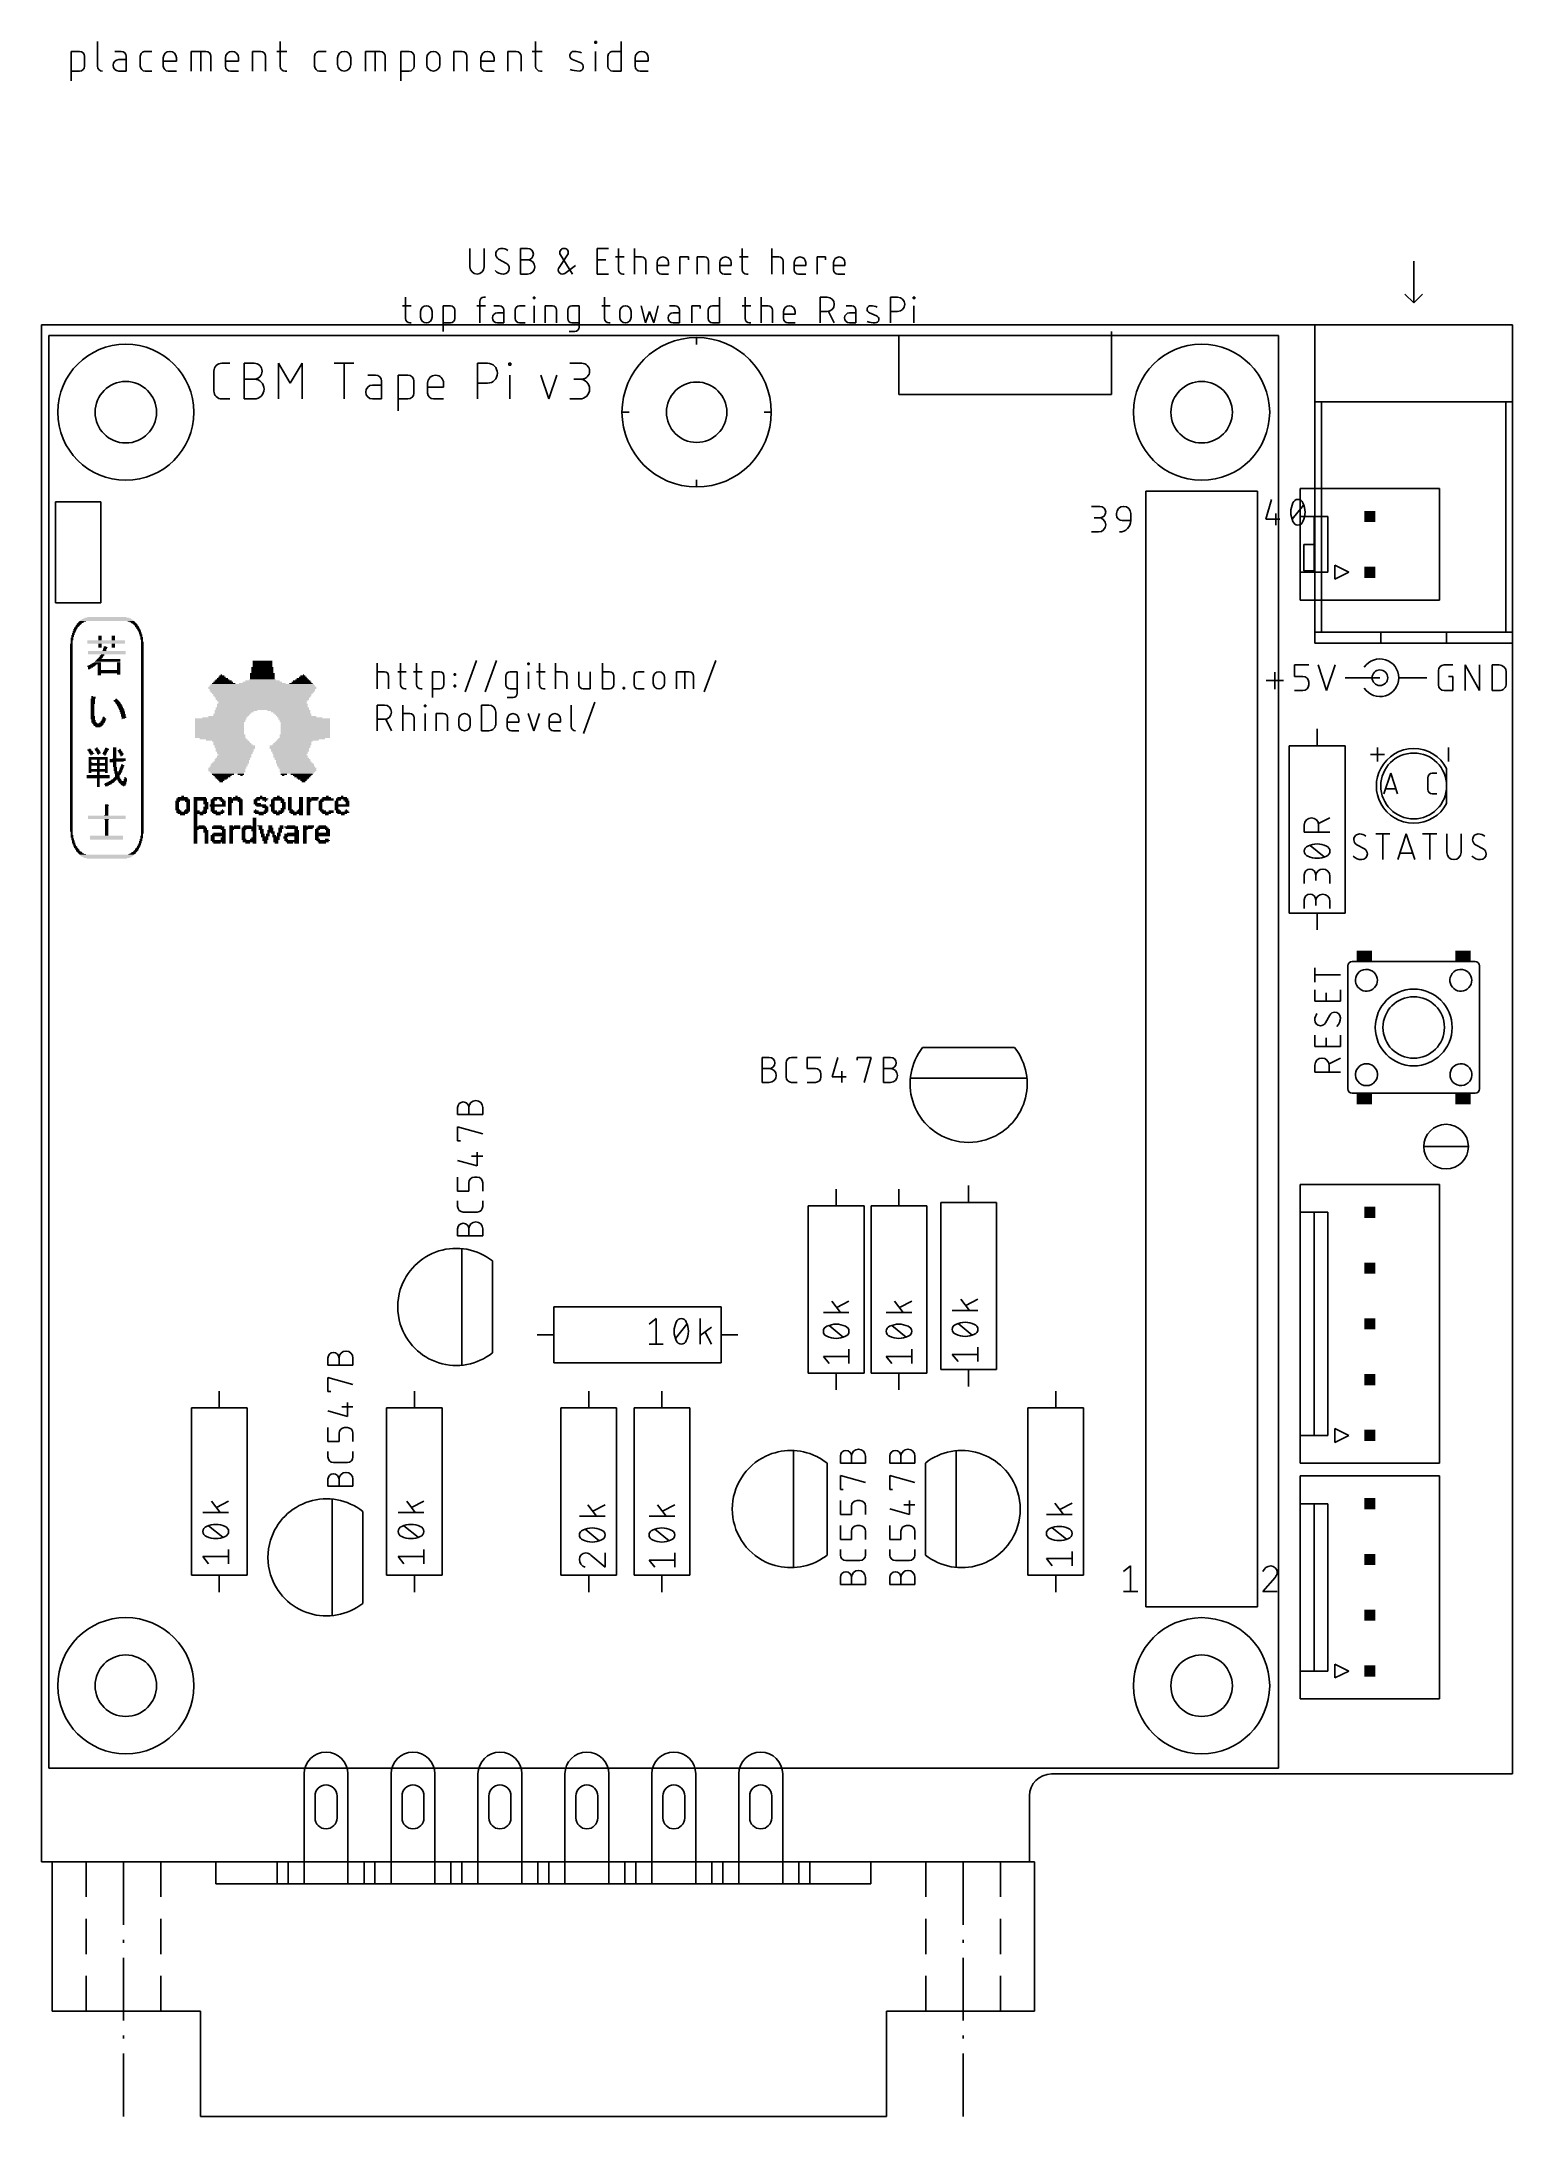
# Model space of a CAD drawing. Extents: x 0 to 67, y -11.6 to 82.9.
import ezdxf

# ---------------------------------------------------------------- set-up
doc = ezdxf.new("R2010")
doc.units = 0
for name, color, linetype in [('20', 30, 'CONTINUOUS'), ('21', 253, 'CONTINUOUS'), ('42', 175, 'CONTINUOUS'), ('51', 253, 'CONTINUOUS')]:
    doc.layers.add(name, color=color, linetype=linetype)

# ---------------------------------------------------------------- blocks, each defined once
blk = doc.blocks.new('RECT')
blk.add_solid([(-0.5, -0.5), (0.5, -0.5), (-0.5, 0.5), (0.5, 0.5)])

msp = doc.modelspace()

# ---------------------------------------------------------------- linework, layer by layer
at = {"layer": '20'}
for p, q in [((67, 70), (0, 70)), ((0, 70), (0, 0)), ((67, 4), (67, 70)), ((46, 4), (67, 4)), ((45, 0), (45, 3)), ((0, 0), (45, 0))]:
    msp.add_line(p, q, dxfattribs=at)
msp.add_arc((46, 3), 1, 90, 180, dxfattribs=at)
at = {"layer": '21'}
for p, q in [((1.3589, 81.1102), (1.3589, 82.4564)), ((1.3589, 82.4564), (1.7328, 82.4564)), ((1.9572, 82.232), (1.9572, 81.7833)), ((2.5485, 82.9051), (2.5485, 81.7833)), ((3.632, 82.4564), (3.3329, 82.4564)), ((3.8564, 81.5589), (3.8564, 82.232)), ((4.5006, 81.7833), (4.5006, 82.232)), ((4.725, 82.4564), (5.0241, 82.4564)), ((6.813, 81.5589), (6.813, 82.4564)), ((6.813, 82.4564), (7.4861, 82.4564)), ((7.2617, 81.5589), (7.2617, 82.4564)), ((7.7105, 82.232), (7.7105, 81.5589)), ((9.609, 81.5589), (9.609, 82.4564)), ((9.609, 82.4564), (9.983, 82.4564)), ((10.2074, 82.232), (10.2074, 81.5589)), ((10.7198, 82.4564), (11.1685, 82.4564)), ((10.8694, 82.9051), (10.8694, 81.7833)), ((12.44, 81.7833), (12.44, 82.232)), ((12.6643, 82.4564), (12.9635, 82.4564)), ((14.7524, 81.5589), (14.7524, 82.4564)), ((14.7524, 82.4564), (15.4255, 82.4564)), ((15.2011, 81.5589), (15.2011, 82.4564)), ((15.6498, 82.232), (15.6498, 81.5589)), ((16.3706, 81.1102), (16.3706, 82.4564)), ((16.3706, 82.4564), (16.7446, 82.4564)), ((16.969, 82.232), (16.969, 81.7833)), ((18.7804, 81.5589), (18.7804, 82.4564)), ((18.7804, 82.4564), (19.1543, 82.4564)), ((19.3787, 82.232), (19.3787, 81.5589)), ((21.2443, 81.5589), (21.2443, 82.4564)), ((21.2443, 82.4564), (21.6182, 82.4564)), ((21.8426, 82.232), (21.8426, 81.5589)), ((22.355, 82.4564), (22.8038, 82.4564)), ((22.5046, 82.9051), (22.5046, 81.7833)), ((25.2019, 82.8303), (25.2019, 82.9051)), ((25.2019, 82.9051), (25.2767, 82.9051)), ((25.2767, 82.8303), (25.2019, 82.8303)), ((25.2393, 81.5589), (25.2393, 82.4564)), ((25.2767, 82.9051), (25.2767, 82.8303)), ((25.7985, 81.7833), (25.7985, 82.232)), ((26.0229, 82.4564), (26.3968, 82.4564)), ((26.3968, 82.9051), (26.3968, 81.5589)), ((1.7328, 81.5589), (1.3589, 81.5589)), ((3.8564, 82.0824), (3.5199, 82.0824)), ((3.5199, 81.5589), (3.8564, 81.5589)), ((5.0241, 81.5589), (4.725, 81.5589)), ((5.5481, 81.7833), (5.5481, 82.1572)), ((6.1464, 82.0076), (5.5481, 82.0076)), ((6.1464, 81.5589), (5.7725, 81.5589)), ((6.1464, 82.1572), (6.1464, 82.0076)), ((8.3771, 81.7833), (8.3771, 82.1572)), ((8.9754, 82.0076), (8.3771, 82.0076)), ((8.9754, 81.5589), (8.6014, 81.5589)), ((8.9754, 82.1572), (8.9754, 82.0076)), ((11.0937, 81.5589), (11.1685, 81.5589)), ((12.9635, 81.5589), (12.6643, 81.5589)), ((13.4875, 81.8581), (13.4875, 82.1572)), ((14.0858, 82.1572), (14.0858, 81.8581)), ((16.7446, 81.5589), (16.3706, 81.5589)), ((17.5484, 81.8581), (17.5484, 82.1572)), ((18.1467, 82.1572), (18.1467, 81.8581)), ((20.0123, 81.7833), (20.0123, 82.1572)), ((20.6106, 82.0076), (20.0123, 82.0076)), ((20.6106, 81.5589), (20.2367, 81.5589)), ((20.6106, 82.1572), (20.6106, 82.0076)), ((22.729, 81.5589), (22.8038, 81.5589)), ((24.5594, 81.9328), (24.1854, 82.0824)), ((26.3968, 81.5589), (26.0229, 81.5589)), ((27.0391, 81.7833), (27.0391, 82.1572)), ((27.6374, 82.0076), (27.0391, 82.0076)), ((27.6374, 81.5589), (27.2635, 81.5589)), ((27.6374, 82.1572), (27.6374, 82.0076)), ((62.5, 72.9), (62.5, 71)), ((62.5, 71), (62.1, 71.4)), ((62.5, 71), (62.9, 71.4)), ((67, 70), (58, 70)), ((58, 70), (58, 66.5)), ((67, 66.5), (67, 70)), ((29.84, 69.099), (29.84, 69.4434)), ((8.2162, 68.2493), (8.5774, 68.2493)), ((9.2347, 66.6237), (9.2347, 68.2493)), ((9.2347, 68.2493), (9.6863, 68.2493)), ((10.7906, 66.6237), (10.7906, 68.2493)), ((10.7906, 68.2493), (11.3325, 67.3462)), ((11.3325, 67.3462), (11.8744, 68.2493)), ((11.8744, 68.2493), (11.8744, 66.6237)), ((13.3298, 68.2493), (14.2329, 68.2493)), ((13.7814, 66.6237), (13.7814, 68.2493)), ((19.8639, 66.6237), (19.8639, 68.2493)), ((19.8639, 68.2493), (20.3155, 68.2493)), ((21.2913, 68.159), (21.2913, 68.2493)), ((21.2913, 68.2493), (21.3816, 68.2493)), ((21.3816, 68.159), (21.2913, 68.159)), ((21.3816, 68.2493), (21.3816, 68.159)), ((24.0633, 68.2493), (24.6051, 68.2493)), ((7.855, 66.9849), (7.855, 67.8881)), ((9.2347, 67.5268), (9.6863, 67.5268)), ((15.2191, 67.7074), (14.8578, 67.7074)), ((15.49, 67.2559), (15.0836, 67.2559)), ((15.49, 66.6237), (15.49, 67.4365)), ((16.2411, 66.0818), (16.2411, 67.7074)), ((16.2411, 67.7074), (16.6926, 67.7074)), ((16.9636, 67.4365), (16.9636, 66.8946)), ((17.5885, 66.8946), (17.5885, 67.3462)), ((18.311, 67.1656), (17.5885, 67.1656)), ((18.311, 67.3462), (18.311, 67.1656)), ((20.3155, 67.3462), (19.8639, 67.3462)), ((21.3365, 66.6237), (21.3365, 67.7074)), ((22.7468, 67.7074), (23.108, 66.6237)), ((23.108, 66.6237), (23.4693, 67.7074)), ((24.6051, 67.5268), (24.2439, 67.5268)), ((8.5774, 66.6237), (8.2162, 66.6237)), ((9.6863, 66.6237), (9.2347, 66.6237)), ((15.0836, 66.6237), (15.49, 66.6237)), ((16.6926, 66.6237), (16.2411, 66.6237)), ((18.311, 66.6237), (17.8594, 66.6237)), ((24.0633, 66.6237), (24.5148, 66.6237)), ((58, 66.5), (58.3, 66.5)), ((58, 60.5), (58, 66.5)), ((58.3, 66.5), (66.7, 66.5)), ((58.3, 66.5), (58.3, 60.3)), ((66.7, 66.5), (67, 66.5)), ((66.7, 66.5), (66.7, 56)), ((67, 66.5), (67, 56)), ((26.4166, 66.02), (26.761, 66.02)), ((32.919, 66.02), (33.2634, 66.02)), ((29.84, 62.6465), (29.84, 62.941)), ((55.38, 62.42), (50.3, 62.42)), ((50.3, 62.42), (50.3, 11.62)), ((55.38, 11.62), (55.38, 62.42)), ((63.675, 62.54), (57.325, 62.54)), ((57.325, 61.27), (57.325, 62.54)), ((63.675, 62.54), (63.675, 57.46)), ((47.8221, 61.7342), (48.2116, 61.7342)), ((56.0192, 62.0517), (55.7596, 61.1429)), ((56.9675, 61.1429), (57.4868, 61.7921)), ((47.8221, 60.5658), (48.1466, 60.5658)), ((48.2116, 61.2149), (47.9519, 61.2149)), ((48.9651, 61.3447), (48.9651, 61.4096)), ((49.6142, 61.0851), (49.2247, 61.0851)), ((49.6142, 61.4096), (49.6142, 61.0851)), ((55.7596, 61.1429), (56.4087, 61.1429)), ((56.214, 61.4026), (56.214, 60.8833)), ((57.325, 58.73), (57.325, 61.27)), ((57.325, 61.27), (57.96, 61.27)), ((57.96, 58.73), (57.96, 61.27)), ((57.96, 61.27), (58.595, 61.27)), ((58.595, 58.73), (58.595, 61.27)), ((57.325, 57.46), (57.325, 58.73)), ((57.325, 58.73), (57.96, 58.73)), ((57.96, 58.73), (58.595, 58.73)), ((58.9125, 58.4125), (58.9125, 59.0475)), ((58.9125, 59.0475), (59.5475, 58.73)), ((59.5475, 58.73), (58.9125, 58.4125)), ((58, 56), (58, 58.3)), ((58.3, 58.5), (58.3, 56)), ((57.325, 57.46), (63.675, 57.46)), ((58.3, 56), (58, 56)), ((58, 55.5), (58, 56)), ((61, 56), (58.3, 56)), ((61.3, 56), (61, 56)), ((61, 56), (61, 55.5)), ((64, 56), (63.7, 56)), ((66.7, 56), (64, 56)), ((64, 55.5), (64, 56)), ((67, 56), (66.7, 56)), ((67, 55.5), (67, 56)), ((61, 55.5), (58, 55.5)), ((61, 55.5), (61.3, 55.5)), ((64, 55.5), (63.7, 55.5)), ((64, 55.5), (67, 55.5)), ((15.2908, 53.4221), (15.2908, 54.5905)), ((15.2908, 54.201), (15.6154, 54.201)), ((15.8101, 54.0063), (15.8101, 53.4221)), ((16.2228, 54.201), (16.6122, 54.201)), ((16.3526, 54.5905), (16.3526, 53.6168)), ((16.9467, 54.201), (17.3361, 54.201)), ((17.0765, 54.5905), (17.0765, 53.6168)), ((17.8113, 53.0326), (17.8113, 54.201)), ((17.8113, 54.201), (18.1358, 54.201)), ((18.3306, 54.0063), (18.3306, 53.6168)), ((18.7946, 54.0387), (18.7946, 54.1036)), ((18.7946, 54.1036), (18.8595, 54.1036)), ((18.8595, 54.0387), (18.7946, 54.0387)), ((18.8595, 54.1036), (18.8595, 54.0387)), ((19.2913, 53.2922), (19.8106, 54.7203)), ((20.2057, 53.2922), (20.725, 54.7203)), ((21.1523, 53.6168), (21.1523, 54.0063)), ((21.347, 54.201), (21.6716, 54.201)), ((21.6716, 54.201), (21.6716, 53.2273)), ((22.1474, 54.5255), (22.1474, 54.5905)), ((22.1474, 54.5905), (22.2123, 54.5905)), ((22.2123, 54.5255), (22.1474, 54.5255)), ((22.1798, 53.4221), (22.1798, 54.201)), ((22.2123, 54.5905), (22.2123, 54.5255)), ((22.5474, 54.201), (22.9368, 54.201)), ((22.6772, 54.5905), (22.6772, 53.6168)), ((23.4061, 53.4221), (23.4061, 54.5905)), ((23.4061, 54.201), (23.7306, 54.201)), ((23.9254, 54.0063), (23.9254, 53.4221)), ((24.4729, 54.201), (24.4729, 53.6168)), ((24.9922, 53.4221), (24.9922, 54.201)), ((25.5456, 54.5905), (25.5456, 53.4221)), ((25.8701, 54.201), (25.5456, 54.201)), ((26.0649, 53.6168), (26.0649, 54.0063)), ((26.9888, 53.6168), (26.9888, 54.0063)), ((27.1835, 54.201), (27.4432, 54.201)), ((27.8638, 53.6817), (27.8638, 53.9413)), ((28.3831, 53.9413), (28.3831, 53.6817)), ((28.915, 53.4221), (28.915, 54.201)), ((28.915, 54.201), (29.4992, 54.201)), ((29.3045, 53.4221), (29.3045, 54.201)), ((29.694, 54.0063), (29.694, 53.4221)), ((30.1879, 53.2922), (30.7072, 54.7203)), ((56.1732, 53.4076), (56.1732, 54.1865)), ((57.0678, 53.9918), (57.0678, 54.5111)), ((57.0678, 54.5111), (57.7169, 54.5111)), ((57.4573, 53.9918), (57.0678, 53.9918)), ((58.1459, 54.5111), (58.5354, 53.3427)), ((58.5354, 53.3427), (58.9248, 54.5111)), ((60.96, 53.9269), (59.3725, 53.9269)), ((61.8331, 53.9269), (63.1031, 53.9269)), ((63.6302, 53.6023), (63.6302, 54.2514)), ((63.8898, 54.5111), (64.2793, 54.5111)), ((64.0846, 53.9918), (64.2793, 53.9918)), ((64.2793, 53.9918), (64.2793, 53.3427)), ((64.8494, 53.3427), (64.8494, 54.5111)), ((64.8494, 54.5111), (65.4985, 53.3427)), ((65.4985, 53.3427), (65.4985, 54.5111)), ((66.0686, 53.3427), (66.0686, 54.5111)), ((66.0686, 54.5111), (66.3931, 54.5111)), ((66.7177, 54.1865), (66.7177, 53.6672)), ((16.5473, 53.4221), (16.6122, 53.4221)), ((17.2712, 53.4221), (17.3361, 53.4221)), ((18.1358, 53.4221), (17.8113, 53.4221)), ((18.7946, 53.5194), (18.7946, 53.5843)), ((18.7946, 53.5843), (18.8595, 53.5843)), ((18.8595, 53.5194), (18.7946, 53.5194)), ((18.8595, 53.5843), (18.8595, 53.5194)), ((21.4769, 53.0326), (21.2172, 53.0326)), ((21.6716, 53.4221), (21.347, 53.4221)), ((22.8719, 53.4221), (22.9368, 53.4221)), ((24.6676, 53.4221), (24.9922, 53.4221)), ((25.5456, 53.4221), (25.8701, 53.4221)), ((26.4908, 53.4221), (26.4908, 53.487)), ((26.4908, 53.487), (26.5557, 53.487)), ((26.5557, 53.4221), (26.4908, 53.4221)), ((26.5557, 53.487), (26.5557, 53.4221)), ((27.4432, 53.4221), (27.1835, 53.4221)), ((55.7837, 53.7971), (56.5626, 53.7971)), ((57.0678, 53.3427), (57.4573, 53.3427)), ((57.7169, 53.6023), (57.7169, 53.7321)), ((64.2793, 53.3427), (63.8898, 53.3427)), ((66.3931, 53.3427), (66.0686, 53.3427)), ((15.2908, 51.5171), (15.2908, 52.6855)), ((15.2908, 52.6855), (15.6154, 52.6855)), ((15.6154, 52.0363), (15.2908, 52.0363)), ((15.9399, 51.5171), (15.6803, 52.0363)), ((16.4532, 51.5171), (16.4532, 52.6855)), ((16.4532, 52.296), (16.7778, 52.296)), ((16.9725, 52.1013), (16.9725, 51.5171)), ((17.4424, 52.6205), (17.4424, 52.6855)), ((17.4424, 52.6855), (17.5073, 52.6855)), ((17.5073, 52.6205), (17.4424, 52.6205)), ((17.4749, 51.5171), (17.4749, 52.296)), ((17.5073, 52.6855), (17.5073, 52.6205)), ((17.9772, 51.5171), (17.9772, 52.296)), ((17.9772, 52.296), (18.3018, 52.296)), ((18.4965, 52.1013), (18.4965, 51.5171)), ((19.0059, 51.7767), (19.0059, 52.0363)), ((19.5252, 52.0363), (19.5252, 51.7767)), ((20.0459, 51.5171), (20.0459, 52.6855)), ((20.0459, 52.6855), (20.3705, 52.6855)), ((20.695, 52.3609), (20.695, 51.8416)), ((21.2157, 51.7118), (21.2157, 52.0363)), ((21.735, 52.0363), (21.735, 51.9065)), ((22.1682, 52.296), (22.4279, 51.5171)), ((22.4279, 51.5171), (22.6875, 52.296)), ((23.1207, 51.7118), (23.1207, 52.0363)), ((23.64, 52.0363), (23.64, 51.9065)), ((24.1263, 52.6855), (24.1263, 51.7118)), ((24.6828, 51.3872), (25.2021, 52.8153)), ((20.3705, 51.5171), (20.0459, 51.5171)), ((21.735, 51.9065), (21.2157, 51.9065)), ((21.735, 51.5171), (21.4105, 51.5171)), ((23.64, 51.9065), (23.1207, 51.9065)), ((23.64, 51.5171), (23.3155, 51.5171)), ((58.1025, 50.8313), (58.1025, 51.5933)), ((56.8325, 50.8313), (56.8325, 43.2112)), ((59.3725, 50.8313), (56.8325, 50.8313)), ((59.3725, 43.2112), (59.3725, 50.8313)), ((61.1713, 50.4288), (60.5363, 50.4288)), ((60.8538, 50.1113), (60.8538, 50.7463)), ((64.0875, 50.1113), (64.0875, 50.7463)), ((58.6867, 47.5444), (58.1674, 47.2847)), ((57.5183, 46.8953), (57.5183, 47.2198)), ((58.6867, 46.8953), (57.5183, 46.8953)), ((58.1674, 47.2198), (58.1674, 46.8953)), ((60.2601, 46.1301), (59.9031, 46.3249)), ((60.7695, 46.8117), (61.4186, 46.8117)), ((61.0941, 45.6433), (61.0941, 46.8117)), ((61.7714, 45.6433), (62.1609, 46.8117)), ((62.1609, 46.8117), (62.5503, 45.6433)), ((62.9031, 46.8117), (63.5522, 46.8117)), ((63.2276, 45.6433), (63.2276, 46.8117)), ((64.008, 46.8117), (64.008, 45.9679)), ((64.6571, 45.9679), (64.6571, 46.8117)), ((65.6703, 46.1301), (65.3133, 46.3249)), ((58.4271, 45.7717), (57.7779, 46.291)), ((62.453, 45.9354), (61.8688, 45.9354)), ((57.5183, 44.5638), (57.5183, 44.9533)), ((58.0376, 44.9533), (58.0376, 44.6936)), ((58.6867, 44.5638), (58.6867, 44.8884)), ((57.5183, 43.4208), (57.5183, 43.8103)), ((58.0376, 43.8103), (58.0376, 43.5506)), ((58.6867, 43.4208), (58.6867, 43.7454)), ((56.8325, 43.2112), (59.3725, 43.2112)), ((58.1025, 43.2112), (58.1025, 42.4492)), ((57.9946, 40.067), (57.9946, 40.7161)), ((59.5, 35.6), (59.5, 40.75)), ((61.05, 41), (63.95, 41)), ((65.5, 40.75), (65.5, 35.25)), ((59.163, 40.3915), (57.9946, 40.3915)), ((57.9946, 39.1929), (57.9946, 39.7122)), ((59.163, 39.7122), (59.163, 39.1929)), ((59.163, 39.1929), (57.9946, 39.1929)), ((58.5138, 39.1929), (58.5138, 39.5824)), ((58.6761, 38.567), (58.4814, 38.21)), ((44.3225, 37.0835), (40.1325, 37.0835)), ((57.9946, 37.1355), (57.9946, 37.6548)), ((59.163, 37.1355), (57.9946, 37.1355)), ((58.5138, 37.1355), (58.5138, 37.525)), ((59.163, 37.6548), (59.163, 37.1355)), ((32.8295, 35.496), (32.8295, 36.639)), ((32.8295, 36.639), (33.147, 36.639)), ((32.8295, 36.131), (33.147, 36.131)), ((33.9116, 35.75), (33.9116, 36.385)), ((34.1656, 36.639), (34.4196, 36.639)), ((34.8679, 36.131), (34.8679, 36.639)), ((34.8679, 36.639), (35.5029, 36.639)), ((35.2489, 36.131), (34.8679, 36.131)), ((36.2649, 36.639), (36.0109, 35.75)), ((36.4554, 36.004), (36.4554, 35.496)), ((37.1538, 36.512), (37.1538, 36.639)), ((37.1538, 36.639), (37.7889, 36.639)), ((37.7889, 36.639), (37.4714, 35.496)), ((38.354, 35.496), (38.354, 36.639)), ((38.354, 36.639), (38.6715, 36.639)), ((38.354, 36.131), (38.6715, 36.131)), ((57.9946, 35.9596), (57.9946, 36.2841)), ((59.163, 35.9596), (57.9946, 35.9596)), ((59.163, 36.6087), (58.6437, 36.349)), ((58.6437, 36.2841), (58.6437, 35.9596)), ((33.147, 35.496), (32.8295, 35.496)), ((34.4196, 35.496), (34.1656, 35.496)), ((34.8679, 35.496), (35.2489, 35.496)), ((35.5029, 35.75), (35.5029, 35.877)), ((36.0109, 35.75), (36.6459, 35.75)), ((38.6715, 35.496), (38.354, 35.496)), ((39.9735, 35.6865), (39.5725, 35.6865)), ((42.5135, 35.6865), (41.9415, 35.6865)), ((44.8825, 35.6865), (44.4815, 35.6865)), ((63.95, 35), (61.1, 35)), ((18.9548, 34.0355), (18.9548, 34.353)), ((20.0978, 34.0355), (18.9548, 34.0355)), ((19.4627, 34.0355), (19.4627, 34.353)), ((20.0978, 34.353), (20.0978, 34.0355)), ((18.9548, 32.8353), (18.9548, 33.4703)), ((18.9548, 33.4703), (20.0978, 33.1528)), ((19.0817, 32.8353), (18.9548, 32.8353)), ((19.5898, 32.1368), (20.0978, 32.1368)), ((19.8438, 31.6923), (19.8438, 32.3273)), ((18.9548, 31.9463), (19.8438, 31.6923)), ((18.9548, 30.5493), (18.9548, 31.1843)), ((19.4627, 30.5493), (18.9548, 30.5493)), ((19.4627, 30.9303), (19.4627, 30.5493)), ((19.8438, 31.1843), (19.7168, 31.1843)), ((20.0978, 30.5493), (20.0978, 30.9303)), ((36.195, 29.8763), (36.195, 30.6383)), ((39.0525, 29.8763), (39.0525, 30.6383)), ((42.2275, 30.035), (42.2275, 30.797)), ((57.325, 30.85), (63.675, 30.85)), ((57.325, 30.85), (57.325, 29.58)), ((63.675, 18.15), (63.675, 30.85)), ((18.9548, 29.8471), (18.9548, 30.1011)), ((19.8438, 29.5931), (19.2088, 29.5931)), ((20.0978, 30.1011), (20.0978, 29.8471)), ((34.925, 29.8763), (34.925, 22.2563)), ((37.465, 29.8763), (34.925, 29.8763)), ((37.465, 22.2563), (37.465, 29.8763)), ((37.7825, 29.8763), (37.7825, 22.2563)), ((40.3225, 29.8763), (37.7825, 29.8763)), ((40.3225, 22.2563), (40.3225, 29.8763)), ((40.9575, 30.035), (40.9575, 22.415)), ((43.4975, 30.035), (40.9575, 30.035)), ((43.4975, 22.415), (43.4975, 30.035)), ((57.96, 29.58), (57.325, 29.58)), ((57.325, 29.58), (57.325, 19.42)), ((57.96, 19.42), (57.96, 29.58)), ((57.96, 29.58), (58.595, 29.58)), ((58.595, 19.42), (58.595, 29.58)), ((18.9548, 28.511), (18.9548, 28.8285)), ((20.0978, 28.511), (18.9548, 28.511)), ((19.4627, 28.511), (19.4627, 28.8285)), ((20.0978, 28.8285), (20.0978, 28.511)), ((19.1453, 27.5265), (19.1453, 27.9275)), ((20.5422, 23.1775), (20.5422, 27.3675)), ((19.1453, 24.9865), (19.1453, 25.5585)), ((36.0003, 25.5392), (36.3897, 25.0199)), ((36.7792, 25.5392), (36.2275, 25.2471)), ((38.8578, 25.5392), (39.2472, 25.0199)), ((39.6367, 25.5392), (39.085, 25.2471)), ((41.874, 25.6289), (42.2635, 25.1097)), ((42.653, 25.6289), (42.1012, 25.3368)), ((30.9563, 25.2725), (23.3362, 25.2725)), ((23.3362, 25.2725), (23.3362, 22.7325)), ((27.6733, 24.4858), (27.9979, 24.7455)), ((27.9979, 24.7455), (27.9979, 23.577)), ((29.9997, 23.577), (29.9997, 24.7455)), ((30.9563, 22.7325), (30.9563, 25.2725)), ((36.7792, 25.0199), (35.6108, 25.0199)), ((39.6367, 25.0199), (38.4683, 25.0199)), ((42.653, 25.1097), (41.4845, 25.1097)), ((23.3362, 24.0025), (22.5743, 24.0025)), ((28.8812, 23.8367), (29.4005, 24.4858)), ((30.5189, 24.356), (29.9997, 23.9665)), ((30.5189, 23.577), (30.2268, 24.1288)), ((30.9563, 24.0025), (31.7183, 24.0025)), ((36.5196, 23.9015), (35.8704, 24.4208)), ((39.3771, 23.9015), (38.7279, 24.4208)), ((42.3933, 23.9912), (41.7442, 24.5105)), ((13.0448, 22.6267), (13.0448, 22.9442)), ((13.5528, 22.6267), (13.5528, 22.9442)), ((14.1878, 22.9442), (14.1878, 22.6267)), ((19.1453, 22.6175), (19.1453, 23.0185)), ((23.3362, 22.7325), (30.9563, 22.7325)), ((27.6733, 23.577), (28.3224, 23.577)), ((35.8704, 22.6936), (35.6108, 23.0181)), ((35.6108, 23.0181), (36.7792, 23.0181)), ((36.7792, 22.6936), (36.7792, 23.3427)), ((38.7279, 22.6936), (38.4683, 23.0181)), ((38.4683, 23.0181), (39.6367, 23.0181)), ((39.6367, 22.6936), (39.6367, 23.3427)), ((41.7442, 22.7833), (41.4845, 23.1079)), ((41.4845, 23.1079), (42.653, 23.1079)), ((42.653, 22.7833), (42.653, 23.4324)), ((14.1878, 22.6267), (13.0448, 22.6267)), ((13.0448, 21.4266), (13.0448, 22.0616)), ((13.0448, 22.0616), (14.1878, 21.7441)), ((34.925, 22.2563), (37.465, 22.2563)), ((36.195, 22.2563), (36.195, 21.4943)), ((37.7825, 22.2563), (40.3225, 22.2563)), ((39.0525, 22.2563), (39.0525, 21.4943)), ((40.9575, 22.415), (43.4975, 22.415)), ((42.2275, 22.415), (42.2275, 21.653)), ((8.0962, 20.6687), (8.0962, 21.4307)), ((13.1718, 21.4266), (13.0448, 21.4266)), ((13.9337, 20.2836), (13.9337, 20.9186)), ((16.9863, 20.6687), (16.9863, 21.4307)), ((24.9238, 20.6687), (24.9238, 21.4307)), ((28.2575, 20.6687), (28.2575, 21.4307)), ((46.1962, 20.6687), (46.1962, 21.4307)), ((6.8262, 20.6687), (6.8262, 13.0488)), ((9.3663, 20.6687), (6.8262, 20.6687)), ((9.3663, 13.0488), (9.3663, 20.6687)), ((13.0448, 20.5376), (13.9337, 20.2836)), ((13.6798, 20.7281), (14.1878, 20.7281)), ((15.7163, 20.6687), (15.7163, 13.0488)), ((18.2563, 20.6687), (15.7163, 20.6687)), ((18.2563, 13.0488), (18.2563, 20.6687)), ((23.6538, 20.6687), (23.6538, 13.0488)), ((26.1938, 20.6687), (23.6538, 20.6687)), ((26.1938, 13.0488), (26.1938, 20.6687)), ((26.9875, 20.6687), (26.9875, 13.0488)), ((29.5275, 20.6687), (26.9875, 20.6687)), ((29.5275, 13.0488), (29.5275, 20.6687)), ((44.9263, 20.6687), (44.9263, 13.0488)), ((47.4663, 20.6687), (44.9263, 20.6687)), ((47.4663, 13.0488), (47.4663, 20.6687)), ((13.0448, 19.1406), (13.0448, 19.7756)), ((13.5528, 19.1406), (13.0448, 19.1406)), ((13.5528, 19.5216), (13.5528, 19.1406)), ((13.9337, 19.7756), (13.8068, 19.7756)), ((14.1878, 19.1406), (14.1878, 19.5216)), ((57.325, 19.42), (57.96, 19.42)), ((57.325, 19.42), (57.325, 18.15)), ((57.96, 19.42), (58.595, 19.42)), ((58.9125, 19.1025), (58.9125, 19.7375)), ((58.9125, 19.7375), (59.5475, 19.42)), ((59.5475, 19.42), (58.9125, 19.1025)), ((13.0448, 18.4384), (13.0448, 18.6924)), ((13.9337, 18.1844), (13.2988, 18.1844)), ((14.1878, 18.6924), (14.1878, 18.4384)), ((35.7823, 13.97), (35.7823, 18.16)), ((36.3855, 18.1605), (36.3855, 18.478)), ((37.5285, 18.1605), (36.3855, 18.1605)), ((36.8935, 18.1605), (36.8935, 18.478)), ((37.5285, 18.478), (37.5285, 18.1605)), ((38.6397, 18.1605), (38.6397, 18.478)), ((39.7828, 18.1605), (38.6397, 18.1605)), ((39.1478, 18.1605), (39.1478, 18.478)), ((39.7828, 18.478), (39.7828, 18.1605)), ((40.259, 18.16), (40.259, 13.97)), ((41.656, 18.72), (41.656, 18.319)), ((57.325, 18.15), (63.675, 18.15)), ((13.0448, 17.1023), (13.0448, 17.4198)), ((14.1878, 17.1023), (13.0448, 17.1023)), ((13.5528, 17.1023), (13.5528, 17.4198)), ((14.1878, 17.4198), (14.1878, 17.1023)), ((34.2583, 17.469), (34.2583, 17.201)), ((36.3855, 16.9603), (36.3855, 17.5953)), ((36.3855, 17.5953), (37.5285, 17.2778)), ((38.6397, 16.9603), (38.6397, 17.5953)), ((38.6397, 17.5953), (39.7828, 17.2778)), ((57.325, 7.42), (57.325, 17.58)), ((57.325, 17.58), (63.675, 17.58)), ((63.675, 7.42), (63.675, 17.58)), ((7.7428, 16.4214), (8.1322, 15.9022)), ((8.5217, 16.4214), (7.97, 16.1293)), ((13.2353, 16.1178), (13.2353, 16.5188)), ((16.6328, 16.4214), (17.0222, 15.9022)), ((17.4117, 16.4214), (16.86, 16.1293)), ((24.8878, 16.2627), (25.2772, 15.7434)), ((25.6667, 16.2627), (25.115, 15.9706)), ((28.0628, 16.2627), (28.4522, 15.7434)), ((28.8417, 16.2627), (28.29, 15.9706)), ((36.5125, 16.9603), (36.3855, 16.9603)), ((36.3855, 15.8173), (36.3855, 16.4523)), ((36.8935, 16.1983), (36.8935, 15.8173)), ((37.2745, 16.4523), (37.1475, 16.4523)), ((37.5285, 15.8173), (37.5285, 16.1983)), ((38.7668, 16.9603), (38.6397, 16.9603)), ((38.6397, 16.0713), (39.5288, 15.8173)), ((39.2748, 16.2618), (39.7828, 16.2618)), ((39.5288, 15.8173), (39.5288, 16.4523)), ((41.656, 16.351), (41.656, 15.779)), ((46.1603, 16.3317), (46.5497, 15.8124)), ((46.9392, 16.3317), (46.3875, 16.0396)), ((57.325, 16.31), (57.96, 16.31)), ((57.96, 16.31), (58.595, 16.31)), ((57.96, 8.69), (57.96, 16.31)), ((58.595, 8.69), (58.595, 16.31)), ((8.5217, 15.9022), (7.3533, 15.9022)), ((8.2621, 14.7837), (7.6129, 15.303)), ((14.6323, 11.7688), (14.6323, 15.9588)), ((17.4117, 15.9022), (16.2433, 15.9022)), ((17.1521, 14.7837), (16.5029, 15.303)), ((25.6667, 15.7434), (24.4983, 15.7434)), ((25.4071, 14.625), (24.7579, 15.1442)), ((28.8417, 15.7434), (27.6733, 15.7434)), ((28.5821, 14.625), (27.9329, 15.1442)), ((36.8935, 15.8173), (36.3855, 15.8173)), ((36.3855, 14.6743), (36.3855, 15.3093)), ((37.2745, 15.3093), (37.1475, 15.3093)), ((38.6397, 14.6743), (38.6397, 15.3093)), ((39.5288, 15.3093), (39.4017, 15.3093)), ((46.9392, 15.8124), (45.7708, 15.8124)), ((46.6796, 14.694), (46.0304, 15.2133)), ((8.5217, 13.5758), (8.5217, 14.2249)), ((17.4117, 13.5758), (17.4117, 14.2249)), ((34.2583, 14.929), (34.2583, 14.661)), ((36.8935, 14.6743), (36.3855, 14.6743)), ((36.3855, 13.9721), (36.3855, 14.2261)), ((36.8935, 15.0553), (36.8935, 14.6743)), ((37.5285, 14.6743), (37.5285, 15.0553)), ((37.5285, 14.2261), (37.5285, 13.9721)), ((39.1478, 14.6743), (38.6397, 14.6743)), ((38.6397, 13.9721), (38.6397, 14.2261)), ((39.1478, 15.0553), (39.1478, 14.6743)), ((39.7828, 14.6743), (39.7828, 15.0553)), ((39.7828, 14.2261), (39.7828, 13.9721)), ((7.6129, 13.5758), (7.3533, 13.9004)), ((7.3533, 13.9004), (8.5217, 13.9004)), ((13.2353, 13.5777), (13.2353, 14.1498)), ((16.5029, 13.5758), (16.2433, 13.9004)), ((16.2433, 13.9004), (17.4117, 13.9004)), ((25.0176, 13.9688), (25.6667, 13.4171)), ((25.6667, 13.4171), (25.6667, 14.0662)), ((27.9329, 13.4171), (27.6733, 13.7416)), ((27.6733, 13.7416), (28.8417, 13.7416)), ((28.8417, 13.4171), (28.8417, 14.0662)), ((37.2745, 13.7181), (36.6395, 13.7181)), ((39.5288, 13.7181), (38.8938, 13.7181)), ((41.656, 13.811), (41.656, 13.41)), ((46.0304, 13.4861), (45.7708, 13.8106)), ((45.7708, 13.8106), (46.9392, 13.8106)), ((46.9392, 13.4861), (46.9392, 14.1352)), ((49.2826, 13.2146), (49.6071, 13.4742)), ((49.6071, 13.4742), (49.6071, 12.3058)), ((6.8262, 13.0488), (9.3663, 13.0488)), ((8.0962, 13.0488), (8.0962, 12.2868)), ((15.7163, 13.0488), (18.2563, 13.0488)), ((16.9863, 13.0488), (16.9863, 12.2868)), ((23.6538, 13.0488), (26.1938, 13.0488)), ((24.9238, 13.0488), (24.9238, 12.2868)), ((26.9875, 13.0488), (29.5275, 13.0488)), ((28.2575, 13.0488), (28.2575, 12.2868)), ((36.3855, 12.636), (36.3855, 12.9535)), ((37.5285, 12.636), (36.3855, 12.636)), ((36.8935, 12.636), (36.8935, 12.9535)), ((37.5285, 12.9535), (37.5285, 12.636)), ((38.6397, 12.636), (38.6397, 12.9535)), ((39.7828, 12.636), (38.6397, 12.636)), ((39.1478, 12.636), (39.1478, 12.9535)), ((39.7828, 12.9535), (39.7828, 12.636)), ((44.9263, 13.0488), (47.4663, 13.0488)), ((46.1962, 13.0488), (46.1962, 12.2868)), ((49.2826, 12.3058), (49.9317, 12.3058)), ((56.1843, 12.9549), (55.6326, 12.3058)), ((55.6326, 12.3058), (56.2817, 12.3058)), ((13.2353, 11.2088), (13.2353, 11.6098)), ((50.3, 11.62), (55.38, 11.62)), ((57.325, 8.69), (57.96, 8.69)), ((57.96, 8.69), (58.595, 8.69)), ((58.9125, 9.0075), (59.5475, 8.69)), ((58.9125, 8.3725), (58.9125, 9.0075)), ((59.5475, 8.69), (58.9125, 8.3725)), ((57.325, 7.42), (63.675, 7.42)), ((0.49, 0), (0.49, -6.8)), ((2.04, 0), (0.49, 0)), ((3.74, 0), (2.04, 0)), ((2.04, -1.6), (2.04, 0)), ((5.44, 0), (3.74, 0)), ((3.74, 0), (3.74, -2.8667)), ((7.94, 0), (5.44, 0)), ((5.44, -1.6), (5.44, 0)), ((7.94, -1), (7.94, 0)), ((11.23, 0), (10.73, 0)), ((10.73, 0), (10.73, -1)), ((11.23, -1), (11.23, 0)), ((11.96, 0.1), (11.96, -1)), ((13.96, 0.1), (13.96, -1)), ((15.19, 0), (14.69, 0)), ((14.69, 0), (14.69, -1)), ((15.19, -1), (15.19, 0)), ((15.92, 0.1), (15.92, -1)), ((17.92, 0.1), (17.92, -1)), ((19.15, 0), (18.65, 0)), ((18.65, 0), (18.65, -1)), ((19.15, -1), (19.15, 0)), ((19.88, 0.1), (19.88, -1)), ((21.88, 0.1), (21.88, -1)), ((23.11, 0), (22.61, 0)), ((22.61, 0), (22.61, -1)), ((23.11, -1), (23.11, 0)), ((23.84, 0.1), (23.84, -1)), ((25.84, 0.1), (25.84, -1)), ((27.07, 0), (26.57, 0)), ((26.57, 0), (26.57, -1)), ((27.07, -1), (27.07, 0)), ((27.8, 0.1), (27.8, -1)), ((29.8, 0.1), (29.8, -1)), ((31.03, 0), (30.53, 0)), ((30.53, 0), (30.53, -1)), ((31.03, -1), (31.03, 0)), ((31.76, 0.1), (31.76, -1)), ((33.76, 0.1), (33.76, -1)), ((34.99, 0), (34.49, 0)), ((34.49, 0), (34.49, -1)), ((34.99, -1), (34.99, 0)), ((40.28, 0), (37.78, 0)), ((37.78, 0), (37.78, -1)), ((41.98, 0), (40.28, 0)), ((40.28, -1.6), (40.28, 0)), ((43.68, 0), (41.98, 0)), ((41.98, -2.8667), (41.98, 0)), ((45.23, 0), (43.68, 0)), ((43.68, -1.6), (43.68, 0)), ((45.23, 0), (45.23, -6.8)), ((37.78, -1), (7.94, -1)), ((2.04, -4.2), (2.04, -2.6)), ((5.44, -4.2), (5.44, -2.6)), ((40.28, -4.2), (40.28, -2.6)), ((43.68, -4.2), (43.68, -2.6)), ((3.74, -3.548), (3.74, -3.6853)), ((41.98, -3.6853), (41.98, -3.548)), ((3.74, -4.3667), (3.74, -7.2333)), ((41.98, -7.2333), (41.98, -4.3667)), ((2.04, -6.8), (2.04, -5.2)), ((5.44, -6.8), (5.44, -5.2)), ((40.28, -6.8), (40.28, -5.2)), ((43.68, -6.8), (43.68, -5.2)), ((2.04, -6.8), (0.49, -6.8)), ((5.44, -6.8), (2.04, -6.8)), ((7.24, -6.8), (5.44, -6.8)), ((7.24, -11.6), (7.24, -6.8)), ((40.28, -6.8), (38.48, -6.8)), ((38.48, -6.8), (38.48, -11.6)), ((43.68, -6.8), (40.28, -6.8)), ((45.23, -6.8), (43.68, -6.8)), ((3.74, -7.9147), (3.74, -8.052)), ((41.98, -8.052), (41.98, -7.9147)), ((3.74, -8.7333), (3.74, -11.6)), ((41.98, -11.6), (41.98, -8.7333)), ((38.48, -11.6), (7.24, -11.6))]:
    msp.add_line(p, q, dxfattribs=at)
for centre, radius in [((29.84, 66.02), 3.4), ((29.84, 66.02), 1.375), ((60.96, 53.9269), 0.355), ((62.5, 38), 1.75), ((62.5, 38), 1.4), ((63.9763, 32.575), 1.016)]:
    msp.add_circle(centre, radius, dxfattribs=at)
for centre, radius, start, end in [((1.7328, 82.232), 0.2244, 0, 90), ((3.632, 82.232), 0.2244, 0, 90), ((4.725, 82.232), 0.2244, 89.9992, 180), ((5.8473, 82.1572), 0.2992, 0, 180), ((7.4861, 82.232), 0.2244, 0, 90), ((8.6762, 82.1572), 0.2992, 0, 180), ((9.983, 82.232), 0.2244, 0, 90), ((12.6643, 82.232), 0.2244, 89.9992, 180), ((13.7866, 82.1572), 0.2992, 0, 180), ((15.4255, 82.232), 0.2244, 0, 90), ((16.7446, 82.232), 0.2244, 0, 90), ((17.8475, 82.1572), 0.2992, 0, 180), ((19.1543, 82.232), 0.2244, 0, 90), ((20.3115, 82.1572), 0.2992, 0, 180), ((21.6182, 82.232), 0.2244, 0, 90), ((24.2574, 82.2625), 0.1939, 89.181, 248.1986), ((24.2481, 81.6071), 0.8493, 65.7609, 89.181), ((26.0229, 82.232), 0.2244, 89.9992, 180), ((27.3382, 82.1572), 0.2992, 0, 180), ((1.7328, 81.7833), 0.2244, 270.0008, 0), ((2.7729, 81.7833), 0.2244, 180, 270), ((3.5199, 81.8207), 0.2618, 90, 270), ((4.725, 81.7833), 0.2244, 180, 270), ((5.7725, 81.7833), 0.2244, 180, 270), ((8.6014, 81.7833), 0.2244, 180, 270), ((11.0937, 81.7833), 0.2244, 180, 270), ((12.6643, 81.7833), 0.2244, 180, 270), ((13.7866, 81.8581), 0.2992, 180, 0), ((16.7446, 81.7833), 0.2244, 270.0008, 0), ((17.8475, 81.8581), 0.2992, 180, 0), ((20.2367, 81.7833), 0.2244, 180, 270), ((22.729, 81.7833), 0.2244, 180, 270), ((24.5027, 82.8272), 1.2684, 250.2096, 269.181), ((24.4874, 81.7528), 0.1939, 269.181, 68.1986), ((26.0229, 81.7833), 0.2244, 180, 270), ((27.2635, 81.7833), 0.2244, 180, 270), ((8.2162, 67.8881), 0.3612, 90.0005, 180), ((9.6863, 67.8881), 0.3612, 270, 90), ((20.3155, 67.7977), 0.4516, 270, 90), ((24.6051, 67.8881), 0.3612, 270, 90), ((9.6863, 67.0753), 0.4516, 270, 90), ((15.0836, 66.9398), 0.3161, 90, 270), ((15.2191, 67.4365), 0.2709, 0, 90), ((16.6926, 67.4365), 0.2709, 0.0007, 90), ((17.9497, 67.3462), 0.3612, 0, 180), ((24.5148, 67.0753), 0.4516, 270, 90), ((8.2162, 66.9849), 0.3612, 180, 270), ((16.6926, 66.8946), 0.2709, 270, 0), ((17.8594, 66.8946), 0.2709, 180, 270), ((48.2116, 61.4746), 0.2596, 270, 90), ((49.2896, 61.4096), 0.3246, 0, 180), ((57.8654, 61.4675), 0.9628, 154.0109, 180.0001), ((57.8655, 61.4675), 0.9629, 180, 205.9888), ((57.2271, 61.8115), 0.2402, 90, 161.0751), ((57.2271, 61.8115), 0.2402, 18.9248, 90.0002), ((56.5888, 61.4675), 0.9629, 334.0112, 360), ((56.5889, 61.4675), 0.9629, 359.9999, 25.9891), ((48.1466, 60.8904), 0.3246, 270, 90), ((49.2247, 61.3447), 0.2596, 180, 270), ((49.0949, 61.0851), 0.5193, 270, 0), ((57.2271, 61.1235), 0.2402, 198.9254, 269.9998), ((57.2271, 61.1235), 0.2402, 270, 341.0747), ((15.6154, 54.0062), 0.1947, 0.0009, 90), ((18.1358, 54.0062), 0.1947, 0.0009, 90), ((21.347, 54.0063), 0.1947, 90, 180), ((23.7306, 54.0062), 0.1947, 0.0009, 90), ((25.8701, 54.0063), 0.1947, 0, 90), ((27.1835, 54.0063), 0.1947, 90, 180), ((28.1234, 53.9413), 0.2596, 0, 180), ((29.4992, 54.0063), 0.1947, 0, 90), ((57.4573, 53.7321), 0.2596, 0, 90), ((60.96, 53.9269), 0.8586, 213.6901, 146.3099), ((63.8898, 54.2514), 0.2596, 90.0007, 180), ((66.3931, 54.1865), 0.3246, 0, 90), ((16.5473, 53.6168), 0.1947, 180, 270), ((17.2712, 53.6168), 0.1947, 180, 270), ((18.1358, 53.6168), 0.1947, 270, 0), ((21.347, 53.6168), 0.1947, 180, 270), ((21.4768, 53.2273), 0.1947, 270.0009, 0), ((22.8719, 53.6168), 0.1947, 180, 270), ((24.6676, 53.6168), 0.1947, 180, 270), ((25.8701, 53.6168), 0.1947, 270, 359.9991), ((27.1835, 53.6168), 0.1947, 180, 270), ((28.1234, 53.6817), 0.2596, 180, 0), ((57.4573, 53.6023), 0.2596, 270, 0), ((63.8898, 53.6023), 0.2596, 180, 270), ((66.3931, 53.6672), 0.3246, 269.9994, 0), ((15.6154, 52.3609), 0.3246, 270, 90), ((16.7778, 52.1012), 0.1947, 0.0009, 90), ((18.3018, 52.1012), 0.1947, 0.0009, 90), ((19.2656, 52.0363), 0.2596, 0, 180), ((20.3705, 52.3609), 0.3246, 0, 90), ((21.4754, 52.0363), 0.2596, 0, 180), ((23.3804, 52.0363), 0.2596, 0, 180), ((19.2656, 51.7767), 0.2596, 180, 0), ((20.3705, 51.8416), 0.3246, 269.9994, 0), ((21.4105, 51.7118), 0.1947, 180, 270), ((23.3155, 51.7118), 0.1947, 180, 270), ((24.321, 51.7118), 0.1947, 180, 270), ((62.5, 49), 1.7, 28.0725, 151.9275), ((62.5, 49), 1.7, 28.0725, 151.9275), ((62.5, 49), 1.7, 208.0725, 331.9275), ((62.5, 49), 1.7, 208.0725, 331.9275), ((57.8429, 47.2198), 0.3246, 0, 180), ((58.1025, 45.393), 0.9629, 90.0001, 115.9889), ((58.1025, 45.393), 0.9629, 64.0112, 90), ((60.0329, 46.5521), 0.2596, 89.9993, 180), ((60.037, 46.5521), 0.2637, 179.9998, 239.4902), ((60.0329, 46.3249), 0.4868, 53.1301, 89.9993), ((65.4471, 46.5521), 0.2637, 179.9998, 239.4902), ((65.4431, 46.5521), 0.2596, 89.9993, 180), ((65.4431, 46.3249), 0.4868, 53.1301, 89.9993), ((57.7585, 46.0313), 0.2402, 108.924, 180.0001), ((57.7585, 46.0313), 0.2402, 180, 251.0758), ((58.1025, 46.6697), 0.9629, 244.0111, 269.9999), ((58.1025, 46.6697), 0.9629, 270, 295.9888), ((58.4465, 46.0313), 0.2402, 0, 71.0747), ((58.4465, 46.0313), 0.2402, 288.9254, 359.9998), ((60.1303, 46.1918), 0.5485, 224.761, 269.9999), ((60.1303, 45.9029), 0.2596, 270, 0), ((60.1262, 45.9029), 0.2637, 0.0001, 59.4899), ((64.3325, 45.9679), 0.3246, 180, 0), ((65.5405, 46.1918), 0.5485, 224.761, 269.9999), ((65.5405, 45.9029), 0.2596, 270, 0), ((65.5364, 45.9029), 0.2637, 0.0001, 59.4899), ((57.7779, 44.9533), 0.2596, 0, 180), ((58.3621, 44.8884), 0.3246, 0, 180), ((57.7779, 43.8103), 0.2596, 0, 180), ((58.3621, 43.7454), 0.3246, 0, 180), ((60.3467, 40.1498), 0.4975, 142.8791, 44.749), ((64.6467, 40.1498), 0.4975, 142.8791, 44.749), ((58.4814, 38.3398), 0.4868, 143.1294, 180), ((58.2542, 38.3398), 0.2596, 180, 270), ((58.2542, 38.3438), 0.2637, 269.9998, 329.4902), ((58.9033, 38.4331), 0.2637, 90.0001, 149.4899), ((58.9033, 38.4372), 0.2596, 0, 90), ((58.6144, 38.4372), 0.5485, 314.761, 359.9999), ((42.227, 35.4325), 2.667, 141.7529, 252.8529), ((42.2275, 35.4325), 2.667, 287.1468, 38.2458), ((33.147, 36.385), 0.254, 270, 90), ((33.147, 35.8135), 0.3175, 270, 90), ((34.1656, 36.385), 0.254, 90, 180), ((35.2489, 35.877), 0.254, 0, 90), ((38.6715, 36.385), 0.254, 270, 90), ((38.6715, 35.8135), 0.3175, 270, 90), ((58.3191, 36.2841), 0.3246, 0, 180), ((60.35, 35.85), 0.5, 323.1301, 216.8699), ((64.6533, 35.8502), 0.4975, 322.8791, 224.749), ((34.1656, 35.75), 0.254, 180, 270), ((35.2489, 35.75), 0.254, 270, 0), ((19.2088, 34.353), 0.254, 0, 180), ((19.7803, 34.353), 0.3175, 0, 180), ((19.7168, 30.9303), 0.254, 90, 180), ((19.8438, 30.9303), 0.254, 0, 90), ((19.2088, 29.8471), 0.254, 180, 270), ((19.8438, 29.8471), 0.254, 270, 0), ((19.2088, 28.8285), 0.254, 0, 180), ((19.7803, 28.8285), 0.3175, 0, 180), ((18.8913, 25.273), 2.667, 51.7529, 162.8529), ((29.7791, 24.1613), 0.9628, 154.0109, 180.0001), ((29.1409, 24.5053), 0.2402, 90, 161.0751), ((29.1409, 24.5053), 0.2402, 18.9248, 90.0002), ((28.5026, 24.1613), 0.9629, 359.9999, 25.9891), ((42.0688, 23.6125), 0.9629, 90.0001, 115.9889), ((42.0688, 23.6125), 0.9629, 64.0112, 90), ((18.8913, 25.2725), 2.667, 197.1468, 308.2458), ((29.7792, 24.1613), 0.9629, 180, 205.9888), ((29.1409, 23.8172), 0.2402, 198.9254, 269.9998), ((29.1409, 23.8172), 0.2402, 270, 341.0747), ((28.5025, 24.1613), 0.9629, 334.0112, 360), ((35.851, 24.1611), 0.2402, 108.924, 180.0001), ((35.851, 24.1611), 0.2402, 180, 251.0758), ((36.195, 23.5228), 0.9629, 90.0001, 115.9889), ((36.195, 24.7994), 0.9629, 244.0111, 269.9999), ((36.195, 23.5228), 0.9629, 64.0112, 90), ((36.195, 24.7994), 0.9629, 270, 295.9888), ((36.539, 24.1611), 0.2402, 0, 71.0747), ((36.539, 24.1611), 0.2402, 288.9254, 359.9998), ((38.7085, 24.1611), 0.2402, 108.924, 180.0001), ((38.7085, 24.1611), 0.2402, 180, 251.0758), ((39.0525, 23.5228), 0.9629, 90.0001, 115.9889), ((39.0525, 24.7994), 0.9629, 244.0111, 269.9999), ((39.0525, 23.5228), 0.9629, 64.0112, 90), ((39.0525, 24.7994), 0.9629, 270, 295.9888), ((39.3965, 24.1611), 0.2402, 0, 71.0747), ((39.3965, 24.1611), 0.2402, 288.9254, 359.9998), ((41.7247, 24.2508), 0.2402, 108.924, 180.0001), ((41.7247, 24.2508), 0.2402, 180, 251.0758), ((42.0688, 24.8892), 0.9629, 244.0111, 269.9999), ((42.0688, 24.8892), 0.9629, 270, 295.9888), ((42.4128, 24.2508), 0.2402, 0, 71.0747), ((42.4128, 24.2508), 0.2402, 288.9254, 359.9998), ((13.2988, 22.9442), 0.254, 0, 180), ((13.8703, 22.9442), 0.3175, 0, 180), ((13.8068, 19.5216), 0.254, 90, 180), ((13.9337, 19.5216), 0.254, 0, 90), ((13.2988, 18.4384), 0.254, 180, 270), ((13.9337, 18.4384), 0.254, 270, 0), ((34.1313, 16.065), 2.667, 115.2085, 244.7915), ((34.1311, 16.0655), 2.667, 51.7511, 65.3605), ((36.6395, 18.478), 0.254, 0, 180), ((37.211, 18.478), 0.3175, 0, 180), ((38.8938, 18.478), 0.254, 0, 180), ((39.4653, 18.478), 0.3175, 0, 180), ((41.91, 16.065), 2.667, 17.1468, 128.2458), ((13.2988, 17.4198), 0.254, 0, 180), ((13.8703, 17.4198), 0.3175, 0, 180), ((12.9813, 13.8643), 2.667, 51.7529, 162.8529), ((37.1475, 16.1983), 0.254, 90, 180), ((37.2745, 16.1983), 0.254, 0, 90), ((7.5935, 15.0434), 0.2402, 108.924, 180.0001), ((7.9375, 14.405), 0.9629, 90.0001, 115.9889), ((7.9375, 14.405), 0.9629, 64.0112, 90), ((8.2815, 15.0434), 0.2402, 0, 71.0747), ((16.4835, 15.0434), 0.2402, 108.924, 180.0001), ((16.8275, 14.405), 0.9629, 90.0001, 115.9889), ((16.8275, 14.405), 0.9629, 64.0112, 90), ((17.1715, 15.0434), 0.2402, 0, 71.0747), ((25.0825, 14.2463), 0.9629, 90.0001, 115.9889), ((25.0825, 14.2463), 0.9629, 64.0112, 90), ((28.2575, 14.2463), 0.9629, 90.0001, 115.9889), ((28.2575, 14.2463), 0.9629, 64.0112, 90), ((37.1475, 15.0553), 0.254, 90, 180), ((37.2745, 15.0553), 0.254, 0, 90), ((39.4017, 15.0553), 0.254, 90, 180), ((39.5288, 15.0553), 0.254, 0, 90), ((41.91, 16.0645), 2.667, 231.7529, 342.8529), ((46.011, 14.9536), 0.2402, 108.924, 180.0001), ((46.355, 14.3153), 0.9629, 90.0001, 115.9889), ((46.355, 14.3153), 0.9629, 64.0112, 90), ((46.699, 14.9536), 0.2402, 0, 71.0747), ((7.5935, 15.0434), 0.2402, 180, 251.0758), ((7.9375, 15.6817), 0.9629, 244.0111, 269.9999), ((7.9375, 15.6817), 0.9629, 270, 295.9888), ((8.2815, 15.0434), 0.2402, 288.9254, 359.9998), ((16.4835, 15.0434), 0.2402, 180, 251.0758), ((16.8275, 15.6817), 0.9629, 244.0111, 269.9999), ((16.8275, 15.6817), 0.9629, 270, 295.9888), ((17.1715, 15.0434), 0.2402, 288.9254, 359.9998), ((24.7385, 14.8846), 0.2402, 108.924, 180.0001), ((24.7385, 14.8846), 0.2402, 180, 251.0758), ((25.0825, 15.5229), 0.9629, 244.0111, 269.9999), ((25.0825, 15.5229), 0.9629, 270, 295.9888), ((25.4265, 14.8846), 0.2402, 0, 71.0747), ((25.4265, 14.8846), 0.2402, 288.9254, 359.9998), ((27.9135, 14.8846), 0.2402, 108.924, 180.0001), ((27.9135, 14.8846), 0.2402, 180, 251.0758), ((28.2575, 15.5229), 0.9629, 244.0111, 269.9999), ((28.2575, 15.5229), 0.9629, 270, 295.9888), ((28.6015, 14.8846), 0.2402, 0, 71.0747), ((28.6015, 14.8846), 0.2402, 288.9254, 359.9998), ((46.011, 14.9536), 0.2402, 180, 251.0758), ((46.355, 15.5919), 0.9629, 244.0111, 269.9999), ((46.355, 15.5919), 0.9629, 270, 295.9888), ((46.699, 14.9536), 0.2402, 288.9254, 359.9998), ((24.7904, 13.7741), 0.2921, 90, 180), ((24.8736, 13.7741), 0.3753, 180.0001, 252.0554), ((24.7904, 13.7524), 0.3137, 43.6034, 90.0002), ((34.1311, 16.0645), 2.667, 295.2104, 308.2489), ((36.6395, 13.9721), 0.254, 180, 270), ((37.211, 12.9535), 0.3175, 0, 180), ((37.2745, 13.9721), 0.254, 270, 0), ((38.8938, 13.9721), 0.254, 180, 270), ((39.4653, 12.9535), 0.3175, 0, 180), ((39.5288, 13.9721), 0.254, 270, 0), ((55.9896, 13.0989), 0.3753, 90.0001, 162.0549), ((55.9896, 13.1821), 0.2921, 0, 90), ((12.9813, 13.8638), 2.667, 197.1468, 308.2458), ((36.6395, 12.9535), 0.254, 0, 180), ((38.8938, 12.9535), 0.254, 0, 180), ((55.968, 13.1821), 0.3138, 313.604, 359.9996)]:
    msp.add_arc(centre, radius, start, end, dxfattribs=at)
at = {"layer": '42'}
for p, q in [((39.0525, 66.8338), (39.0525, 69.5325)), ((48.7363, 69.6912), (48.7363, 66.8338)), ((48.7363, 66.8338), (39.0525, 66.8338)), ((0.635, 57.34), (0.635, 61.9438)), ((0.635, 61.9438), (2.6987, 61.9438)), ((2.6987, 61.9438), (2.6987, 57.34)), ((2.6987, 57.34), (0.635, 57.34))]:
    msp.add_line(p, q, dxfattribs=at)
at = {"layer": '51'}
for p, q in [((19.5152, 73.4817), (19.5152, 72.6379)), ((20.1643, 72.6379), (20.1643, 73.4817)), ((21.1775, 72.8001), (20.8205, 72.9949)), ((21.8181, 72.3133), (21.8181, 73.4817)), ((21.8181, 73.4817), (22.1427, 73.4817)), ((21.8181, 72.9624), (22.1427, 72.9624)), ((23.5722, 72.6054), (23.9616, 73.1896)), ((23.6371, 73.1896), (24.1888, 72.3133)), ((25.3087, 72.3133), (25.3087, 73.4817)), ((25.3087, 73.4817), (25.828, 73.4817)), ((25.3087, 72.9624), (25.6981, 72.9624)), ((26.1509, 73.0922), (26.5404, 73.0922)), ((26.2807, 73.4817), (26.2807, 72.508)), ((27.0096, 72.3133), (27.0096, 73.4817)), ((27.0096, 73.0922), (27.3342, 73.0922)), ((27.5289, 72.8975), (27.5289, 72.3133)), ((28.0383, 72.508), (28.0383, 72.8326)), ((28.5576, 72.8326), (28.5576, 72.7028)), ((29.0737, 72.3133), (29.0737, 73.0922)), ((29.0737, 73.0922), (29.4631, 73.0922)), ((29.4631, 73.0922), (29.4631, 72.9624)), ((29.8671, 72.3133), (29.8671, 73.0922)), ((29.8671, 73.0922), (30.1917, 73.0922)), ((30.3864, 72.8975), (30.3864, 72.3133)), ((30.8958, 72.508), (30.8958, 72.8326)), ((31.4151, 72.8326), (31.4151, 72.7028)), ((31.7897, 73.0922), (32.1792, 73.0922)), ((31.9195, 73.4817), (31.9195, 72.508)), ((33.258, 72.3133), (33.258, 73.4817)), ((33.258, 73.0922), (33.5826, 73.0922)), ((33.7773, 72.8975), (33.7773, 72.3133)), ((34.2867, 72.508), (34.2867, 72.8326)), ((34.806, 72.8326), (34.806, 72.7028)), ((35.3221, 72.3133), (35.3221, 73.0922)), ((35.3221, 73.0922), (35.7115, 73.0922)), ((35.7115, 73.0922), (35.7115, 72.9624)), ((36.0774, 72.508), (36.0774, 72.8326)), ((36.5967, 72.8326), (36.5967, 72.7028)), ((22.1427, 72.3133), (21.8181, 72.3133)), ((23.8318, 72.3458), (24.3186, 72.7028)), ((25.828, 72.3133), (25.3087, 72.3133)), ((26.4754, 72.3133), (26.5404, 72.3133)), ((28.5576, 72.7028), (28.0383, 72.7028)), ((28.5576, 72.3133), (28.233, 72.3133)), ((31.4151, 72.7028), (30.8958, 72.7028)), ((31.4151, 72.3133), (31.0905, 72.3133)), ((32.1142, 72.3133), (32.1792, 72.3133)), ((34.806, 72.7028), (34.2867, 72.7028)), ((34.806, 72.3133), (34.4814, 72.3133)), ((36.5967, 72.7028), (36.0774, 72.7028)), ((36.5967, 72.3133), (36.2721, 72.3133)), ((16.5765, 71.2592), (16.5765, 70.2855)), ((19.9589, 70.0908), (19.9589, 71.0645)), ((20.1536, 71.2592), (20.2185, 71.2592)), ((22.4094, 71.1943), (22.4094, 71.2592)), ((22.4094, 71.2592), (22.4743, 71.2592)), ((22.4743, 71.1943), (22.4094, 71.1943)), ((22.4743, 71.2592), (22.4743, 71.1943)), ((25.6443, 71.2592), (25.6443, 70.2855)), ((30.8871, 71.2592), (30.8871, 70.0908)), ((32.0451, 71.2592), (32.0451, 70.2855)), ((32.774, 70.0908), (32.774, 71.2592)), ((35.4597, 70.0908), (35.4597, 71.2592)), ((35.4597, 71.2592), (35.7842, 71.2592)), ((38.6696, 70.0908), (38.6696, 71.2592)), ((38.6696, 71.2592), (38.9942, 71.2592)), ((39.7068, 71.1943), (39.7068, 71.2592)), ((39.7068, 71.2592), (39.7717, 71.2592)), ((39.7717, 71.1943), (39.7068, 71.1943)), ((39.7717, 71.2592), (39.7717, 71.1943)), ((16.4467, 70.8697), (16.8362, 70.8697)), ((16.7713, 70.0908), (16.8362, 70.0908)), ((17.2673, 70.3504), (17.2673, 70.6101)), ((17.7866, 70.6101), (17.7866, 70.3504)), ((18.3019, 69.7013), (18.3019, 70.8697)), ((18.3019, 70.8697), (18.6265, 70.8697)), ((18.6265, 70.0908), (18.3019, 70.0908)), ((18.8212, 70.675), (18.8212, 70.2855)), ((19.8291, 70.8697), (20.2185, 70.8697)), ((20.8626, 70.8697), (20.603, 70.8697)), ((21.0573, 70.5452), (20.7652, 70.5452)), ((20.7652, 70.0908), (21.0573, 70.0908)), ((21.0573, 70.0908), (21.0573, 70.675)), ((21.574, 70.2855), (21.574, 70.675)), ((21.7687, 70.8697), (22.0283, 70.8697)), ((22.0283, 70.0908), (21.7687, 70.0908)), ((22.4419, 70.0908), (22.4419, 70.8697)), ((22.9442, 70.0908), (22.9442, 70.8697)), ((22.9442, 70.8697), (23.2688, 70.8697)), ((23.4635, 70.675), (23.4635, 70.0908)), ((23.967, 70.2855), (23.967, 70.675)), ((24.1618, 70.8697), (24.4863, 70.8697)), ((24.4863, 70.0908), (24.1618, 70.0908)), ((24.4863, 70.8697), (24.4863, 69.8961)), ((25.5145, 70.8697), (25.904, 70.8697)), ((25.8391, 70.0908), (25.904, 70.0908)), ((26.3351, 70.3504), (26.3351, 70.6101)), ((26.8544, 70.6101), (26.8544, 70.3504)), ((27.3102, 70.8697), (27.5049, 70.0908)), ((27.5049, 70.0908), (27.6997, 70.6101)), ((27.6997, 70.6101), (27.8944, 70.0908)), ((27.8944, 70.0908), (28.0891, 70.8697)), ((28.8636, 70.8697), (28.6039, 70.8697)), ((29.0583, 70.5452), (28.7662, 70.5452)), ((28.7662, 70.0908), (29.0583, 70.0908)), ((29.0583, 70.0908), (29.0583, 70.675)), ((29.6184, 70.0908), (29.6184, 70.8697)), ((29.6184, 70.8697), (30.0078, 70.8697)), ((30.0078, 70.8697), (30.0078, 70.7399)), ((30.3678, 70.2855), (30.3678, 70.675)), ((30.5626, 70.8697), (30.8871, 70.8697)), ((30.8871, 70.0908), (30.5626, 70.0908)), ((31.9153, 70.8697), (32.3048, 70.8697)), ((32.2398, 70.0908), (32.3048, 70.0908)), ((32.774, 70.8697), (33.0986, 70.8697)), ((33.2933, 70.675), (33.2933, 70.0908)), ((33.8027, 70.2855), (33.8027, 70.6101)), ((34.322, 70.4803), (33.8027, 70.4803)), ((34.322, 70.0908), (33.9974, 70.0908)), ((34.322, 70.6101), (34.322, 70.4803)), ((35.7842, 70.6101), (35.4597, 70.6101)), ((36.1088, 70.0908), (35.8491, 70.6101)), ((36.9027, 70.8697), (36.643, 70.8697)), ((37.0974, 70.5452), (36.8053, 70.5452)), ((36.8053, 70.0908), (37.0974, 70.0908)), ((37.0974, 70.0908), (37.0974, 70.675)), ((38.0346, 70.4154), (37.7101, 70.5452)), ((38.9942, 70.6101), (38.6696, 70.6101)), ((39.7392, 70.0908), (39.7392, 70.8697)), ((56.34, 69.52), (0.34, 69.52)), ((0.34, 69.52), (0.34, 4.27)), ((24.2916, 69.7013), (24.0319, 69.7013)), ((56.34, 4.27), (56.34, 69.52)), ((58, 60.5), (58, 60)), ((57.5, 58.8), (57.5, 60)), ((57.5, 60), (58, 60)), ((58, 60), (58, 58.8)), ((58.3, 60.3), (58.3, 58.5)), ((58, 58.8), (57.5, 58.8)), ((58, 58.8), (58, 58.3)), ((63.7, 56), (61.3, 56)), ((61.3, 55.5), (63.7, 55.5)), ((61.1381, 48.6381), (61.4514, 49.5779)), ((61.4514, 49.5779), (61.7646, 48.6381)), ((63.1381, 48.8469), (63.1381, 49.3691)), ((63.3469, 49.5779), (63.5558, 49.5779)), ((64, 49.8), (64, 48.2)), ((61.6863, 48.873), (61.2164, 48.873)), ((63.5558, 48.6381), (63.3469, 48.6381)), ((59.5, 40.75), (59.5, 40.8)), ((59.7, 41), (61.05, 41)), ((63.95, 41), (65.3, 41)), ((65.5, 40.8), (65.5, 40.75)), ((41.9415, 35.6865), (39.9735, 35.6865)), ((44.4815, 35.6865), (42.5135, 35.6865)), ((59.5, 35.2), (59.5, 35.6)), ((61.1, 35), (59.7, 35)), ((65.3, 35), (63.95, 35)), ((65.5, 35.25), (65.5, 35.2)), ((62.9603, 32.575), (64.9922, 32.575)), ((19.1453, 25.5585), (19.1453, 27.5265)), ((19.1453, 23.0185), (19.1453, 24.9865)), ((34.2583, 18.729), (34.2583, 17.469)), ((41.656, 18.319), (41.656, 16.351)), ((34.2583, 17.201), (34.2583, 14.929)), ((13.2353, 14.1498), (13.2353, 16.1178)), ((41.656, 15.779), (41.656, 13.811)), ((34.2583, 14.661), (34.2583, 13.401)), ((13.2353, 11.6098), (13.2353, 13.5777)), ((0.34, 4.27), (56.34, 4.27)), ((11.96, 0.1), (11.96, 4)), ((13.96, 0.1), (13.96, 4)), ((15.92, 0.1), (15.92, 4)), ((17.92, 0.1), (17.92, 4)), ((19.88, 0.1), (19.88, 4)), ((21.88, 0.1), (21.88, 4)), ((23.84, 0.1), (23.84, 4)), ((25.84, 0.1), (25.84, 4)), ((27.8, 0.1), (27.8, 4)), ((29.8, 0.1), (29.8, 4)), ((31.76, 0.1), (31.76, 4)), ((33.76, 0.1), (33.76, 4)), ((12.46, 3), (12.46, 2)), ((13.46, 3), (13.46, 2)), ((16.42, 3), (16.42, 2)), ((17.42, 3), (17.42, 2)), ((20.38, 3), (20.38, 2)), ((21.38, 3), (21.38, 2)), ((24.34, 3), (24.34, 2)), ((25.34, 3), (25.34, 2)), ((28.3, 3), (28.3, 2)), ((29.3, 3), (29.3, 2)), ((32.26, 3), (32.26, 2)), ((33.26, 3), (33.26, 2))]:
    msp.add_line(p, q, dxfattribs=at)
for centre, radius in [((3.84, 66.02), 3.1), ((52.84, 66.02), 3.1), ((3.84, 66.02), 1.4), ((52.84, 66.02), 1.4), ((62.5, 49), 1.5), ((3.84, 8.02), 3.1016), ((52.84, 8.02), 3.1), ((3.84, 8.02), 1.4), ((52.84, 8.02), 1.4)]:
    msp.add_circle(centre, radius, dxfattribs=at)
for centre, radius, start, end in [((20.9503, 73.2221), 0.2596, 89.9993, 180), ((20.9544, 73.2221), 0.2637, 179.9998, 239.4902), ((20.9503, 72.9949), 0.4868, 53.1301, 89.9993), ((21.0436, 72.5729), 0.2637, 0.0001, 59.4899), ((22.1427, 73.2221), 0.2596, 270, 90), ((22.1427, 72.6379), 0.3246, 270, 90), ((23.7993, 73.2906), 0.1911, 90.0001, 211.8906), ((23.7993, 73.2906), 0.1911, 328.1088, 90.0001), ((27.3342, 72.8975), 0.1947, 0.0009, 90), ((28.298, 72.8326), 0.2596, 0, 180), ((30.1917, 72.8975), 0.1947, 0.0009, 90), ((31.1555, 72.8326), 0.2596, 0, 180), ((33.5826, 72.8975), 0.1947, 0.0009, 90), ((34.5464, 72.8326), 0.2596, 0, 180), ((36.3371, 72.8326), 0.2596, 0, 180), ((19.8398, 72.6379), 0.3246, 180, 0), ((21.0477, 72.8618), 0.5485, 224.761, 269.9999), ((21.0477, 72.5729), 0.2596, 270, 0), ((23.702, 72.508), 0.1623, 143.1334, 180), ((23.7344, 72.508), 0.1947, 180, 270), ((23.7344, 72.4756), 0.1623, 270, 306.8666), ((26.4754, 72.508), 0.1947, 180, 270), ((28.233, 72.508), 0.1947, 180, 270), ((31.0905, 72.508), 0.1947, 180, 270), ((32.1142, 72.508), 0.1947, 180, 270), ((34.4814, 72.508), 0.1947, 180, 270), ((36.2721, 72.508), 0.1947, 180, 270), ((20.1536, 71.0645), 0.1947, 90.0009, 180), ((35.7842, 70.9346), 0.3246, 270, 90), ((38.9942, 70.9346), 0.3246, 270, 90), ((16.7713, 70.2855), 0.1947, 180, 270), ((17.527, 70.6101), 0.2596, 0, 180), ((17.527, 70.3504), 0.2596, 180, 0), ((18.6265, 70.675), 0.1947, 0.0009, 90), ((18.6265, 70.2855), 0.1947, 270, 0), ((20.7652, 70.318), 0.2272, 90, 270), ((20.8626, 70.675), 0.1947, 0, 90), ((21.7687, 70.675), 0.1947, 90, 180), ((21.7687, 70.2855), 0.1947, 180, 270), ((23.2688, 70.675), 0.1947, 0.0009, 90), ((24.1618, 70.675), 0.1947, 90, 180), ((24.1618, 70.2855), 0.1947, 180, 270), ((25.8391, 70.2855), 0.1947, 180, 270), ((26.5948, 70.6101), 0.2596, 0, 180), ((26.5948, 70.3504), 0.2596, 180, 0), ((28.7662, 70.318), 0.2272, 90, 270), ((28.8636, 70.675), 0.1947, 0, 90), ((30.5626, 70.675), 0.1947, 90, 180), ((30.5626, 70.2855), 0.1947, 180, 270), ((32.2398, 70.2855), 0.1947, 180, 270), ((33.0986, 70.675), 0.1947, 0.0009, 90), ((33.9974, 70.2855), 0.1947, 180, 270), ((34.0624, 70.6101), 0.2596, 0, 180), ((36.8053, 70.318), 0.2272, 90, 270), ((36.9027, 70.675), 0.1947, 0, 90), ((37.7726, 70.7014), 0.1683, 89.1818, 248.1989), ((37.9854, 71.1915), 1.1008, 250.209, 269.1819), ((37.7645, 70.1327), 0.7371, 65.7612, 89.1819), ((37.9721, 70.2591), 0.1683, 269.1818, 68.1989), ((24.2916, 69.8961), 0.1947, 270.0009, 0), ((62.5, 49), 1.7, 151.9275, 208.0725), ((63.3469, 49.3691), 0.2088, 90.0009, 180), ((63.3469, 48.8469), 0.2088, 180, 270), ((59.7, 40.8), 0.2, 90, 180), ((60.3467, 40.1498), 0.4975, 44.749, 142.8791), ((64.6467, 40.1498), 0.4975, 44.749, 142.8791), ((65.3, 40.8), 0.2, 0, 90), ((59.7, 35.2), 0.2, 180, 270), ((60.35, 35.85), 0.5, 216.8699, 323.1301), ((64.6533, 35.8502), 0.4975, 224.749, 322.8791), ((65.3, 35.2), 0.2, 270, 0), ((42.2275, 35.4325), 2.667, 252.8532, 287.1468), ((18.8912, 25.2725), 2.667, 162.8532, 197.1468), ((34.1313, 16.065), 2.667, 64.7917, 115.2083), ((41.91, 16.065), 2.667, 342.8532, 17.1468), ((12.9813, 13.8638), 2.667, 162.8532, 197.1468), ((34.1313, 16.065), 2.667, 244.7917, 295.2083), ((12.96, 4), 1, 0, 180), ((16.92, 4), 1, 0, 180), ((20.88, 4), 1, 0, 180), ((24.84, 4), 1, 0, 180), ((28.8, 4), 1, 0, 180), ((32.76, 4), 1, 0, 180), ((12.96, 3), 0.5, 0, 180), ((16.92, 3), 0.5, 0, 180), ((20.88, 3), 0.5, 0, 180), ((24.84, 3), 0.5, 0, 180), ((28.8, 3), 0.5, 0, 180), ((32.76, 3), 0.5, 0, 180), ((12.96, 2), 0.5, 180, 0), ((16.92, 2), 0.5, 180, 0), ((20.88, 2), 0.5, 180, 0), ((24.84, 2), 0.5, 180, 0), ((28.8, 2), 0.5, 180, 0), ((32.76, 2), 0.5, 180, 0)]:
    msp.add_arc(centre, radius, start, end, dxfattribs=at)

# ---------------------------------------------------------------- block references
at = {"layer": '21'}
for p, xscale, yscale in [((1.424, 55.8573), 0.1219, 0.0305), ((1.424, 55.8269), 0.1219, 0.0305), ((1.424, 55.7964), 0.1219, 0.0305), ((1.4087, 55.7659), 0.0914, 0.0305), ((1.4545, 55.9488), 0.1219, 0.0305), ((1.4545, 55.9183), 0.1219, 0.0305), ((1.4545, 55.8878), 0.1219, 0.0305), ((1.5002, 56.0402), 0.1524, 0.0305), ((1.4849, 56.0097), 0.1219, 0.0305), ((1.4849, 55.9793), 0.1219, 0.0305), ((1.5307, 56.1317), 0.1524, 0.0305), ((1.5307, 56.1012), 0.1524, 0.0305), ((1.5154, 56.0707), 0.1219, 0.0305), ((1.5611, 56.1926), 0.1524, 0.0305), ((1.5611, 56.1621), 0.1524, 0.0305), ((1.5916, 56.2231), 0.1524, 0.0305), ((1.6373, 56.2841), 0.1829, 0.0305), ((1.6221, 56.2536), 0.1524, 0.0305), ((1.6678, 56.3145), 0.1829, 0.0305), ((1.7135, 56.3755), 0.2134, 0.0305), ((1.6983, 56.345), 0.1829, 0.0305), ((1.744, 56.406), 0.2134, 0.0305), ((1.7897, 56.4365), 0.2438, 0.0305), ((1.8202, 56.4669), 0.2438, 0.0305), ((1.8812, 56.4974), 0.3048, 0.0305), ((2.9785, 56.5279), 2.4384, 0.0305), ((2.9785, 56.5584), 2.3774, 0.0305), ((2.9785, 56.5889), 2.2555, 0.0305), ((2.9937, 56.6193), 2.1641, 0.0305), ((2.9785, 56.6498), 2.0117, 0.0305), ((2.9785, 56.6803), 1.7678, 0.0305), ((2.6584, 55.8269), 0.1524, 0.0305), ((2.6584, 55.7964), 0.1524, 0.0305), ((2.6584, 55.7659), 0.1524, 0.0305), ((3.268, 55.8269), 0.1524, 0.0305), ((3.268, 55.7964), 0.1524, 0.0305), ((3.268, 55.7659), 0.1524, 0.0305), ((4.0757, 56.4974), 0.3048, 0.0305), ((4.1367, 56.4669), 0.2438, 0.0305), ((4.1824, 56.4365), 0.2134, 0.0305), ((4.2129, 56.406), 0.2134, 0.0305), ((4.2586, 56.3755), 0.1829, 0.0305), ((4.2891, 56.345), 0.1829, 0.0305), ((4.3043, 56.3145), 0.1524, 0.0305), ((4.3348, 56.2841), 0.1524, 0.0305), ((4.3501, 56.2536), 0.1829, 0.0305), ((4.3653, 56.2231), 0.1524, 0.0305), ((4.3958, 56.1926), 0.1524, 0.0305), ((4.3958, 56.1621), 0.1524, 0.0305), ((4.4263, 56.1317), 0.1524, 0.0305), ((4.4415, 56.1012), 0.1219, 0.0305), ((4.4567, 56.0707), 0.1524, 0.0305), ((4.472, 56.0402), 0.1219, 0.0305), ((4.472, 56.0097), 0.1219, 0.0305), ((4.5025, 55.9793), 0.1219, 0.0305), ((4.5025, 55.9488), 0.1219, 0.0305), ((4.5025, 55.9183), 0.1219, 0.0305), ((4.5329, 55.8878), 0.1219, 0.0305), ((4.5329, 55.8573), 0.1219, 0.0305), ((4.5329, 55.8269), 0.1219, 0.0305), ((4.5634, 55.7659), 0.1219, 0.0305), ((4.5482, 55.7964), 0.0914, 0.0305), ((1.363, 55.4611), 0.1219, 0.0305), ((1.363, 55.4306), 0.1219, 0.0305), ((1.363, 55.4001), 0.1219, 0.0305), ((1.363, 55.3697), 0.1219, 0.0305), ((1.363, 55.3392), 0.1219, 0.0305), ((1.363, 55.3087), 0.1219, 0.0305), ((1.363, 55.2782), 0.1219, 0.0305), ((1.363, 55.2477), 0.1219, 0.0305), ((1.363, 55.2173), 0.1219, 0.0305), ((1.363, 55.1868), 0.1219, 0.0305), ((1.363, 55.1563), 0.1219, 0.0305), ((1.363, 55.1258), 0.1219, 0.0305), ((1.363, 55.0953), 0.1219, 0.0305), ((1.363, 55.0649), 0.1219, 0.0305), ((1.363, 55.0344), 0.1219, 0.0305), ((1.363, 55.0039), 0.1219, 0.0305), ((1.363, 54.9734), 0.1219, 0.0305), ((1.363, 54.9429), 0.1219, 0.0305), ((1.363, 54.9125), 0.1219, 0.0305), ((1.363, 54.882), 0.1219, 0.0305), ((1.363, 54.8515), 0.1219, 0.0305), ((1.363, 54.821), 0.1219, 0.0305), ((1.3935, 55.7354), 0.1219, 0.0305), ((1.3935, 55.7049), 0.1219, 0.0305), ((1.3935, 55.6745), 0.1219, 0.0305), ((1.3935, 55.644), 0.1219, 0.0305), ((1.3782, 55.6135), 0.0914, 0.0305), ((1.3782, 55.583), 0.0914, 0.0305), ((1.3782, 55.5525), 0.0914, 0.0305), ((1.3782, 55.5221), 0.0914, 0.0305), ((1.3782, 55.4916), 0.0914, 0.0305), ((2.948, 55.6135), 1.7069, 0.0305), ((2.948, 55.583), 1.7069, 0.0305), ((2.948, 55.5525), 1.7069, 0.0305), ((2.948, 55.5221), 1.7069, 0.0305), ((2.948, 55.4916), 1.7069, 0.0305), ((2.9785, 55.1258), 1.7069, 0.0305), ((2.9785, 55.0953), 1.7069, 0.0305), ((2.9785, 55.0649), 1.7069, 0.0305), ((2.9785, 55.0344), 1.7069, 0.0305), ((2.9785, 55.0039), 1.7069, 0.0305), ((2.6584, 55.7354), 0.1524, 0.0305), ((2.6584, 55.7049), 0.1524, 0.0305), ((2.6584, 55.6745), 0.1524, 0.0305), ((2.6584, 55.644), 0.1524, 0.0305), ((2.6584, 55.4611), 0.1524, 0.0305), ((2.6584, 55.4306), 0.1524, 0.0305), ((2.6584, 55.4001), 0.1524, 0.0305), ((2.6584, 55.3697), 0.1524, 0.0305), ((2.6584, 55.3392), 0.1524, 0.0305), ((2.6584, 55.3087), 0.1524, 0.0305), ((2.6737, 54.821), 0.1829, 0.0305), ((2.7041, 54.8515), 0.1829, 0.0305), ((2.7346, 54.9125), 0.1829, 0.0305), ((2.7194, 54.882), 0.1524, 0.0305), ((2.7651, 54.9429), 0.1829, 0.0305), ((2.7803, 54.9734), 0.1524, 0.0305), ((2.8565, 55.1563), 0.1829, 0.0305), ((2.887, 55.2477), 0.1829, 0.0305), ((2.8718, 55.2173), 0.1524, 0.0305), ((2.8718, 55.1868), 0.1524, 0.0305), ((2.887, 55.3392), 0.1219, 0.0305), ((2.9175, 55.3087), 0.1829, 0.0305), ((2.9022, 55.2782), 0.1524, 0.0305), ((3.268, 55.7354), 0.1524, 0.0305), ((3.268, 55.7049), 0.1524, 0.0305), ((3.268, 55.6745), 0.1524, 0.0305), ((3.268, 55.644), 0.1524, 0.0305), ((3.268, 55.4611), 0.1524, 0.0305), ((3.268, 55.4306), 0.1524, 0.0305), ((3.268, 55.4001), 0.1524, 0.0305), ((3.268, 55.3697), 0.1524, 0.0305), ((3.268, 55.3392), 0.1524, 0.0305), ((3.268, 55.3087), 0.1524, 0.0305), ((4.5634, 55.7354), 0.1219, 0.0305), ((4.5634, 55.7049), 0.1219, 0.0305), ((4.5634, 55.6745), 0.1219, 0.0305), ((4.5939, 55.5525), 0.1219, 0.0305), ((4.5939, 55.5221), 0.1219, 0.0305), ((4.5939, 55.4916), 0.1219, 0.0305), ((4.5939, 55.4611), 0.1219, 0.0305), ((4.5939, 55.4306), 0.1219, 0.0305), ((4.5939, 55.4001), 0.1219, 0.0305), ((4.5939, 55.3697), 0.1219, 0.0305), ((4.5939, 55.3392), 0.1219, 0.0305), ((4.5939, 55.3087), 0.1219, 0.0305), ((4.5939, 55.2782), 0.1219, 0.0305), ((4.5939, 55.2477), 0.1219, 0.0305), ((4.5939, 55.2173), 0.1219, 0.0305), ((4.5939, 55.1868), 0.1219, 0.0305), ((4.5939, 55.1563), 0.1219, 0.0305), ((4.5939, 55.1258), 0.1219, 0.0305), ((4.5939, 55.0953), 0.1219, 0.0305), ((4.5939, 55.0649), 0.1219, 0.0305), ((4.5939, 55.0344), 0.1219, 0.0305), ((4.5939, 55.0039), 0.1219, 0.0305), ((4.5939, 54.9734), 0.1219, 0.0305), ((4.5939, 54.9429), 0.1219, 0.0305), ((4.5939, 54.9125), 0.1219, 0.0305), ((4.5939, 54.882), 0.1219, 0.0305), ((4.5939, 54.8515), 0.1219, 0.0305), ((4.5939, 54.821), 0.1219, 0.0305), ((4.5787, 55.644), 0.0914, 0.0305), ((4.5787, 55.6135), 0.0914, 0.0305), ((4.5787, 55.583), 0.0914, 0.0305), ((1.363, 54.7905), 0.1219, 0.0305), ((1.363, 54.7601), 0.1219, 0.0305), ((1.363, 54.7296), 0.1219, 0.0305), ((1.363, 54.6991), 0.1219, 0.0305), ((1.363, 54.6686), 0.1219, 0.0305), ((1.363, 54.6381), 0.1219, 0.0305), ((1.363, 54.6077), 0.1219, 0.0305), ((1.363, 54.5772), 0.1219, 0.0305), ((1.363, 54.5467), 0.1219, 0.0305), ((1.363, 54.5162), 0.1219, 0.0305), ((1.363, 54.4857), 0.1219, 0.0305), ((1.363, 54.4553), 0.1219, 0.0305), ((1.363, 54.4248), 0.1219, 0.0305), ((1.363, 54.3943), 0.1219, 0.0305), ((1.363, 54.3638), 0.1219, 0.0305), ((1.363, 54.3333), 0.1219, 0.0305), ((1.363, 54.3029), 0.1219, 0.0305), ((1.363, 54.2724), 0.1219, 0.0305), ((1.363, 54.2419), 0.1219, 0.0305), ((1.363, 54.2114), 0.1219, 0.0305), ((1.363, 54.1809), 0.1219, 0.0305), ((1.363, 54.1505), 0.1219, 0.0305), ((1.363, 54.12), 0.1219, 0.0305), ((1.363, 54.0895), 0.1219, 0.0305), ((1.363, 54.059), 0.1219, 0.0305), ((1.363, 54.0285), 0.1219, 0.0305), ((1.363, 53.9981), 0.1219, 0.0305), ((1.363, 53.9676), 0.1219, 0.0305), ((1.363, 53.9371), 0.1219, 0.0305), ((1.363, 53.9066), 0.1219, 0.0305), ((1.363, 53.8761), 0.1219, 0.0305), ((2.2622, 54.4553), 0.3353, 0.0305), ((2.2317, 54.4248), 0.2743, 0.0305), ((2.2317, 54.3943), 0.2134, 0.0305), ((2.2012, 54.3638), 0.1524, 0.0305), ((2.1707, 54.3333), 0.0914, 0.0305), ((2.3079, 54.4857), 0.3048, 0.0305), ((2.3536, 54.5162), 0.2743, 0.0305), ((2.4908, 54.5467), 0.4267, 0.0305), ((2.506, 54.5772), 0.3962, 0.0305), ((2.5365, 54.6077), 0.3353, 0.0305), ((2.9937, 54.6381), 1.1887, 0.0305), ((3.0089, 54.6686), 1.1582, 0.0305), ((3.0242, 54.6991), 1.1278, 0.0305), ((3.0394, 54.7296), 1.0973, 0.0305), ((3.0547, 54.7601), 1.0668, 0.0305), ((2.6279, 54.5162), 0.1524, 0.0305), ((2.6279, 54.4857), 0.1524, 0.0305), ((2.6279, 54.4553), 0.1524, 0.0305), ((2.6279, 54.4248), 0.1524, 0.0305), ((2.6279, 54.3943), 0.1524, 0.0305), ((2.6279, 54.3638), 0.1524, 0.0305), ((2.6279, 54.3333), 0.1524, 0.0305), ((2.6279, 54.3029), 0.1524, 0.0305), ((2.6279, 54.12), 0.1524, 0.0305), ((2.6279, 54.0895), 0.1524, 0.0305), ((2.6279, 54.059), 0.1524, 0.0305), ((2.6432, 54.7905), 0.1829, 0.0305), ((3.0699, 54.2724), 1.0363, 0.0305), ((3.0699, 54.2419), 1.0363, 0.0305), ((3.0699, 54.2114), 1.0363, 0.0305), ((3.0699, 54.1809), 1.0363, 0.0305), ((3.0699, 54.1505), 1.0363, 0.0305), ((3.5119, 54.6077), 0.1524, 0.0305), ((3.5119, 54.5772), 0.1524, 0.0305), ((3.5119, 54.5467), 0.1524, 0.0305), ((3.5119, 54.5162), 0.1524, 0.0305), ((3.5119, 54.4857), 0.1524, 0.0305), ((3.5119, 54.4553), 0.1524, 0.0305), ((3.5119, 54.4248), 0.1524, 0.0305), ((3.5119, 54.3943), 0.1524, 0.0305), ((3.5119, 54.3638), 0.1524, 0.0305), ((3.5119, 54.3333), 0.1524, 0.0305), ((3.5119, 54.3029), 0.1524, 0.0305), ((3.5119, 54.12), 0.1524, 0.0305), ((3.5119, 54.0895), 0.1524, 0.0305), ((4.5939, 54.7905), 0.1219, 0.0305), ((4.5939, 54.7601), 0.1219, 0.0305), ((4.5939, 54.7296), 0.1219, 0.0305), ((4.5939, 54.6991), 0.1219, 0.0305), ((4.5939, 54.6686), 0.1219, 0.0305), ((4.5939, 54.6381), 0.1219, 0.0305), ((4.5939, 54.6077), 0.1219, 0.0305), ((4.5939, 54.5772), 0.1219, 0.0305), ((4.5939, 54.5467), 0.1219, 0.0305), ((4.5939, 54.5162), 0.1219, 0.0305), ((4.5939, 54.4857), 0.1219, 0.0305), ((4.5939, 54.4553), 0.1219, 0.0305), ((4.5939, 54.4248), 0.1219, 0.0305), ((4.5939, 54.3943), 0.1219, 0.0305), ((4.5939, 54.3638), 0.1219, 0.0305), ((4.5939, 54.3333), 0.1219, 0.0305), ((4.5939, 54.3029), 0.1219, 0.0305), ((4.5939, 54.2724), 0.1219, 0.0305), ((4.5939, 54.2419), 0.1219, 0.0305), ((4.5939, 54.2114), 0.1219, 0.0305), ((4.5939, 54.1809), 0.1219, 0.0305), ((4.5939, 54.1505), 0.1219, 0.0305), ((4.5939, 54.12), 0.1219, 0.0305), ((4.5939, 54.0895), 0.1219, 0.0305), ((4.5939, 54.059), 0.1219, 0.0305), ((4.5939, 54.0285), 0.1219, 0.0305), ((4.5939, 53.9981), 0.1219, 0.0305), ((4.5939, 53.9676), 0.1219, 0.0305), ((4.5939, 53.9371), 0.1219, 0.0305), ((4.5939, 53.9066), 0.1219, 0.0305), ((4.5939, 53.8761), 0.1219, 0.0305), ((8.2434, 53.8904), 0.5029, 0.0559), ((8.2155, 53.9463), 0.3353, 0.0559), ((8.2155, 54.0022), 0.2235, 0.0559), ((8.1876, 54.0581), 0.0559, 0.0559), ((10.0595, 54.1139), 1.1176, 0.0559), ((10.0595, 54.0581), 1.1176, 0.0559), ((10.0595, 54.0022), 1.1176, 0.0559), ((10.0595, 53.9463), 1.1176, 0.0559), ((10.0595, 53.8904), 1.1176, 0.0559), ((10.0595, 54.3933), 1.0058, 0.0559), ((10.0595, 54.3375), 1.0058, 0.0559), ((10.0595, 54.2816), 1.0058, 0.0559), ((10.0595, 54.2257), 1.0058, 0.0559), ((10.0595, 54.1698), 1.0058, 0.0559), ((10.0595, 54.6727), 0.8941, 0.0559), ((10.0595, 54.6169), 0.8941, 0.0559), ((10.0595, 54.561), 0.8941, 0.0559), ((10.0595, 54.5051), 0.8941, 0.0559), ((10.0595, 54.4492), 0.8941, 0.0559), ((11.8756, 53.8904), 0.5029, 0.0559), ((11.9036, 53.9463), 0.3353, 0.0559), ((11.9036, 54.0022), 0.2235, 0.0559), ((11.9315, 54.0581), 0.0559, 0.0559), ((1.363, 53.8457), 0.1219, 0.0305), ((1.363, 53.8152), 0.1219, 0.0305), ((1.363, 53.7847), 0.1219, 0.0305), ((1.363, 53.7542), 0.1219, 0.0305), ((1.363, 53.7237), 0.1219, 0.0305), ((1.363, 53.6933), 0.1219, 0.0305), ((1.363, 53.6628), 0.1219, 0.0305), ((1.363, 53.6323), 0.1219, 0.0305), ((1.363, 53.6018), 0.1219, 0.0305), ((1.363, 53.5713), 0.1219, 0.0305), ((1.363, 53.5409), 0.1219, 0.0305), ((1.363, 53.5104), 0.1219, 0.0305), ((1.363, 53.4799), 0.1219, 0.0305), ((1.363, 53.4494), 0.1219, 0.0305), ((1.363, 53.4189), 0.1219, 0.0305), ((1.363, 53.3885), 0.1219, 0.0305), ((1.363, 53.358), 0.1219, 0.0305), ((1.363, 53.3275), 0.1219, 0.0305), ((1.363, 53.297), 0.1219, 0.0305), ((1.363, 53.2665), 0.1219, 0.0305), ((1.363, 53.2361), 0.1219, 0.0305), ((1.363, 53.2056), 0.1219, 0.0305), ((1.363, 53.1751), 0.1219, 0.0305), ((1.363, 53.1446), 0.1219, 0.0305), ((1.363, 53.1141), 0.1219, 0.0305), ((1.363, 53.0837), 0.1219, 0.0305), ((1.363, 53.0532), 0.1219, 0.0305), ((1.363, 53.0227), 0.1219, 0.0305), ((1.363, 52.9922), 0.1219, 0.0305), ((1.363, 52.9617), 0.1219, 0.0305), ((1.363, 52.9313), 0.1219, 0.0305), ((2.3384, 52.9617), 0.1829, 0.0305), ((2.3384, 52.9313), 0.1829, 0.0305), ((2.3079, 53.0837), 0.061, 0.0305), ((2.3689, 53.0532), 0.1829, 0.0305), ((2.3689, 53.0227), 0.1829, 0.0305), ((2.3689, 52.9922), 0.1829, 0.0305), ((3.4052, 52.9313), 0.1219, 0.0305), ((3.4052, 52.9617), 0.061, 0.0305), ((4.5939, 53.8457), 0.1219, 0.0305), ((4.5939, 53.8152), 0.1219, 0.0305), ((4.5939, 53.7847), 0.1219, 0.0305), ((4.5939, 53.7542), 0.1219, 0.0305), ((4.5939, 53.7237), 0.1219, 0.0305), ((4.5939, 53.6933), 0.1219, 0.0305), ((4.5939, 53.6628), 0.1219, 0.0305), ((4.5939, 53.6323), 0.1219, 0.0305), ((4.5939, 53.6018), 0.1219, 0.0305), ((4.5939, 53.5713), 0.1219, 0.0305), ((4.5939, 53.5409), 0.1219, 0.0305), ((4.5939, 53.5104), 0.1219, 0.0305), ((4.5939, 53.4799), 0.1219, 0.0305), ((4.5939, 53.4494), 0.1219, 0.0305), ((4.5939, 53.4189), 0.1219, 0.0305), ((4.5939, 53.3885), 0.1219, 0.0305), ((4.5939, 53.358), 0.1219, 0.0305), ((4.5939, 53.3275), 0.1219, 0.0305), ((4.5939, 53.297), 0.1219, 0.0305), ((4.5939, 53.2665), 0.1219, 0.0305), ((4.5939, 53.2361), 0.1219, 0.0305), ((4.5939, 53.2056), 0.1219, 0.0305), ((4.5939, 53.1751), 0.1219, 0.0305), ((4.5939, 53.1446), 0.1219, 0.0305), ((4.5939, 53.1141), 0.1219, 0.0305), ((4.5939, 53.0837), 0.1219, 0.0305), ((4.5939, 53.0532), 0.1219, 0.0305), ((4.5939, 53.0227), 0.1219, 0.0305), ((4.5939, 52.9922), 0.1219, 0.0305), ((4.5939, 52.9617), 0.1219, 0.0305), ((4.5939, 52.9313), 0.1219, 0.0305), ((10.0595, 53.4993), 4.9174, 0.0559), ((10.0595, 53.4434), 4.9174, 0.0559), ((10.0595, 53.5551), 4.8057, 0.0559), ((10.0595, 53.3875), 4.8057, 0.0559), ((10.0595, 53.3316), 4.8057, 0.0559), ((10.0595, 53.611), 4.6939, 0.0559), ((10.0595, 53.2757), 4.6939, 0.0559), ((10.0595, 53.2199), 4.5822, 0.0559), ((8.2993, 53.6669), 1.0617, 0.0559), ((8.2714, 53.7228), 0.8941, 0.0559), ((10.0595, 53.164), 4.4704, 0.0559), ((10.0595, 53.1081), 4.4704, 0.0559), ((10.0595, 53.0522), 4.3586, 0.0559), ((8.2714, 53.7787), 0.7823, 0.0559), ((8.2434, 53.8345), 0.6147, 0.0559), ((10.0595, 52.9963), 4.2469, 0.0559), ((10.0595, 52.9405), 4.2469, 0.0559), ((10.0595, 53.6669), 2.1234, 0.0559), ((10.0595, 53.7228), 1.7882, 0.0559), ((10.0595, 53.7787), 1.5646, 0.0559), ((10.0595, 53.8345), 1.2294, 0.0559), ((11.8198, 53.6669), 1.0617, 0.0559), ((11.8477, 53.7228), 0.8941, 0.0559), ((11.8477, 53.7787), 0.7823, 0.0559), ((11.8756, 53.8345), 0.6147, 0.0559), ((1.363, 52.9008), 0.1219, 0.0305), ((1.363, 52.8703), 0.1219, 0.0305), ((1.363, 52.8398), 0.1219, 0.0305), ((1.363, 52.8093), 0.1219, 0.0305), ((1.363, 52.7789), 0.1219, 0.0305), ((1.363, 52.7484), 0.1219, 0.0305), ((1.363, 52.7179), 0.1219, 0.0305), ((1.363, 52.6874), 0.1219, 0.0305), ((1.363, 52.6569), 0.1219, 0.0305), ((1.363, 52.6265), 0.1219, 0.0305), ((1.363, 52.596), 0.1219, 0.0305), ((1.363, 52.5655), 0.1219, 0.0305), ((1.363, 52.535), 0.1219, 0.0305), ((1.363, 52.5045), 0.1219, 0.0305), ((1.363, 52.4741), 0.1219, 0.0305), ((1.363, 52.4436), 0.1219, 0.0305), ((1.363, 52.4131), 0.1219, 0.0305), ((1.363, 52.3826), 0.1219, 0.0305), ((1.363, 52.3521), 0.1219, 0.0305), ((1.363, 52.3217), 0.1219, 0.0305), ((1.363, 52.2912), 0.1219, 0.0305), ((1.363, 52.2607), 0.1219, 0.0305), ((1.363, 52.2302), 0.1219, 0.0305), ((1.363, 52.1997), 0.1219, 0.0305), ((1.363, 52.1693), 0.1219, 0.0305), ((1.363, 52.1388), 0.1219, 0.0305), ((1.363, 52.1083), 0.1219, 0.0305), ((1.363, 52.0778), 0.1219, 0.0305), ((1.363, 52.0473), 0.1219, 0.0305), ((1.363, 52.0169), 0.1219, 0.0305), ((1.363, 51.9864), 0.1219, 0.0305), ((2.3231, 52.7179), 0.1524, 0.0305), ((2.3231, 52.6874), 0.1524, 0.0305), ((2.3231, 52.6569), 0.1524, 0.0305), ((2.3231, 52.6265), 0.1524, 0.0305), ((2.3231, 52.596), 0.1524, 0.0305), ((2.3231, 52.5655), 0.1524, 0.0305), ((2.3231, 52.535), 0.1524, 0.0305), ((2.3231, 52.5045), 0.1524, 0.0305), ((2.3231, 52.4741), 0.1524, 0.0305), ((2.3231, 52.4436), 0.1524, 0.0305), ((2.3231, 52.4131), 0.1524, 0.0305), ((2.3231, 52.3826), 0.1524, 0.0305), ((2.3231, 52.3521), 0.1524, 0.0305), ((2.3231, 52.3217), 0.1524, 0.0305), ((2.3231, 52.2912), 0.1524, 0.0305), ((2.3231, 52.2607), 0.1524, 0.0305), ((2.3231, 52.2302), 0.1524, 0.0305), ((2.3231, 52.1997), 0.1524, 0.0305), ((2.3384, 52.9008), 0.1829, 0.0305), ((2.3384, 52.8703), 0.1829, 0.0305), ((2.3384, 52.8398), 0.1829, 0.0305), ((2.3384, 52.8093), 0.1829, 0.0305), ((2.3384, 52.7789), 0.1829, 0.0305), ((2.3384, 52.7484), 0.1829, 0.0305), ((2.3384, 52.1693), 0.1829, 0.0305), ((2.3384, 52.1388), 0.1829, 0.0305), ((2.3384, 52.1083), 0.1829, 0.0305), ((2.3384, 52.0778), 0.1829, 0.0305), ((2.3384, 52.0473), 0.1829, 0.0305), ((2.3536, 52.0169), 0.1524, 0.0305), ((2.3689, 51.9864), 0.1829, 0.0305), ((2.826, 52.0169), 0.1829, 0.0305), ((2.826, 51.9864), 0.1829, 0.0305), ((2.826, 52.1083), 0.1219, 0.0305), ((2.8413, 52.0778), 0.1524, 0.0305), ((2.8565, 52.0473), 0.1829, 0.0305), ((2.826, 52.1388), 0.061, 0.0305), ((3.3899, 52.9008), 0.2134, 0.0305), ((3.4052, 52.8703), 0.2438, 0.0305), ((3.4357, 52.8398), 0.2438, 0.0305), ((3.4661, 52.8093), 0.2438, 0.0305), ((3.4814, 52.7789), 0.2134, 0.0305), ((3.4966, 52.7484), 0.2438, 0.0305), ((3.5271, 52.7179), 0.2438, 0.0305), ((3.5423, 52.6874), 0.2134, 0.0305), ((3.5576, 52.6569), 0.2438, 0.0305), ((3.5728, 52.6265), 0.2134, 0.0305), ((3.588, 52.596), 0.2438, 0.0305), ((3.6033, 52.5655), 0.2134, 0.0305), ((3.6185, 52.535), 0.2438, 0.0305), ((3.6338, 52.5045), 0.2134, 0.0305), ((3.649, 52.4741), 0.2438, 0.0305), ((3.6643, 52.4436), 0.2134, 0.0305), ((3.6643, 52.4131), 0.2134, 0.0305), ((3.6795, 52.3826), 0.2438, 0.0305), ((3.6947, 52.3521), 0.2134, 0.0305), ((3.6947, 52.3217), 0.2134, 0.0305), ((3.6947, 52.2912), 0.2134, 0.0305), ((3.7252, 52.2607), 0.2134, 0.0305), ((3.7252, 52.2302), 0.2134, 0.0305), ((3.7252, 52.1997), 0.2134, 0.0305), ((3.7252, 52.1693), 0.2134, 0.0305), ((3.7557, 52.1388), 0.2134, 0.0305), ((3.7557, 52.1083), 0.2134, 0.0305), ((3.7252, 52.0778), 0.1524, 0.0305), ((3.6643, 52.0473), 0.0305, 0.0305), ((4.5939, 52.9008), 0.1219, 0.0305), ((4.5939, 52.8703), 0.1219, 0.0305), ((4.5939, 52.8398), 0.1219, 0.0305), ((4.5939, 52.8093), 0.1219, 0.0305), ((4.5939, 52.7789), 0.1219, 0.0305), ((4.5939, 52.7484), 0.1219, 0.0305), ((4.5939, 52.7179), 0.1219, 0.0305), ((4.5939, 52.6874), 0.1219, 0.0305), ((4.5939, 52.6569), 0.1219, 0.0305), ((4.5939, 52.6265), 0.1219, 0.0305), ((4.5939, 52.596), 0.1219, 0.0305), ((4.5939, 52.5655), 0.1219, 0.0305), ((4.5939, 52.535), 0.1219, 0.0305), ((4.5939, 52.5045), 0.1219, 0.0305), ((4.5939, 52.4741), 0.1219, 0.0305), ((4.5939, 52.4436), 0.1219, 0.0305), ((4.5939, 52.4131), 0.1219, 0.0305), ((4.5939, 52.3826), 0.1219, 0.0305), ((4.5939, 52.3521), 0.1219, 0.0305), ((4.5939, 52.3217), 0.1219, 0.0305), ((4.5939, 52.2912), 0.1219, 0.0305), ((4.5939, 52.2607), 0.1219, 0.0305), ((4.5939, 52.2302), 0.1219, 0.0305), ((4.5939, 52.1997), 0.1219, 0.0305), ((4.5939, 52.1693), 0.1219, 0.0305), ((4.5939, 52.1388), 0.1219, 0.0305), ((4.5939, 52.1083), 0.1219, 0.0305), ((4.5939, 52.0778), 0.1219, 0.0305), ((4.5939, 52.0473), 0.1219, 0.0305), ((4.5939, 52.0169), 0.1219, 0.0305), ((4.5939, 51.9864), 0.1219, 0.0305), ((8.1596, 52.0464), 2.347, 0.0559), ((8.1317, 51.9905), 2.2911, 0.0559), ((8.3273, 52.1023), 2.0117, 0.0559), ((8.4949, 52.1581), 1.7882, 0.0559), ((8.6625, 52.2699), 1.6764, 0.0559), ((8.6346, 52.214), 1.6205, 0.0559), ((8.8581, 52.4375), 1.9558, 0.0559), ((8.7743, 52.3817), 1.7882, 0.0559), ((8.7184, 52.3258), 1.6764, 0.0559), ((10.0595, 52.5493), 4.2469, 0.0559), ((10.0595, 52.4934), 4.2469, 0.0559), ((10.0595, 52.8846), 4.1351, 0.0559), ((10.0595, 52.7169), 4.1351, 0.0559), ((10.0595, 52.6611), 4.1351, 0.0559), ((10.0595, 52.6052), 4.1351, 0.0559), ((10.0595, 52.8287), 4.0234, 0.0559), ((10.0595, 52.7728), 4.0234, 0.0559), ((11.261, 52.4375), 1.9558, 0.0559), ((11.3448, 52.3817), 1.7882, 0.0559), ((11.4007, 52.3258), 1.6764, 0.0559), ((11.4565, 52.2699), 1.6764, 0.0559), ((11.4845, 52.214), 1.6205, 0.0559), ((11.6242, 52.1581), 1.7882, 0.0559), ((11.7918, 52.1023), 2.0117, 0.0559), ((11.9595, 52.0464), 2.347, 0.0559), ((11.9874, 51.9905), 2.2911, 0.0559), ((1.363, 51.9559), 0.1219, 0.0305), ((1.363, 51.9254), 0.1219, 0.0305), ((1.363, 51.8949), 0.1219, 0.0305), ((1.363, 51.8645), 0.1219, 0.0305), ((1.363, 51.834), 0.1219, 0.0305), ((1.363, 51.8035), 0.1219, 0.0305), ((1.363, 51.773), 0.1219, 0.0305), ((1.363, 51.7425), 0.1219, 0.0305), ((1.363, 51.7121), 0.1219, 0.0305), ((1.363, 51.6816), 0.1219, 0.0305), ((1.363, 51.6511), 0.1219, 0.0305), ((1.363, 51.6206), 0.1219, 0.0305), ((1.363, 51.5901), 0.1219, 0.0305), ((1.363, 51.5597), 0.1219, 0.0305), ((1.363, 51.5292), 0.1219, 0.0305), ((1.363, 51.4987), 0.1219, 0.0305), ((1.363, 51.4682), 0.1219, 0.0305), ((1.363, 51.4377), 0.1219, 0.0305), ((1.363, 51.4073), 0.1219, 0.0305), ((1.363, 51.3768), 0.1219, 0.0305), ((1.363, 51.3463), 0.1219, 0.0305), ((1.363, 51.3158), 0.1219, 0.0305), ((1.363, 51.2853), 0.1219, 0.0305), ((1.363, 51.2549), 0.1219, 0.0305), ((1.363, 51.2244), 0.1219, 0.0305), ((1.363, 51.1939), 0.1219, 0.0305), ((1.363, 51.1634), 0.1219, 0.0305), ((1.363, 51.1329), 0.1219, 0.0305), ((1.363, 51.1025), 0.1219, 0.0305), ((1.363, 51.072), 0.1219, 0.0305), ((1.363, 51.0415), 0.1219, 0.0305), ((2.3689, 51.9559), 0.1829, 0.0305), ((2.3689, 51.9254), 0.1829, 0.0305), ((2.3841, 51.8949), 0.2134, 0.0305), ((2.4146, 51.8645), 0.2134, 0.0305), ((2.567, 51.834), 0.5182, 0.0305), ((2.5822, 51.8035), 0.4877, 0.0305), ((2.5822, 51.773), 0.4267, 0.0305), ((2.567, 51.7425), 0.3962, 0.0305), ((2.5822, 51.7121), 0.3048, 0.0305), ((2.567, 51.6816), 0.2134, 0.0305), ((2.7346, 51.8645), 0.2438, 0.0305), ((2.7803, 51.9254), 0.2134, 0.0305), ((2.7803, 51.8949), 0.2134, 0.0305), ((2.8108, 51.9559), 0.2134, 0.0305), ((4.5939, 51.9559), 0.1219, 0.0305), ((4.5939, 51.9254), 0.1219, 0.0305), ((4.5939, 51.8949), 0.1219, 0.0305), ((4.5939, 51.8645), 0.1219, 0.0305), ((4.5939, 51.834), 0.1219, 0.0305), ((4.5939, 51.8035), 0.1219, 0.0305), ((4.5939, 51.773), 0.1219, 0.0305), ((4.5939, 51.7425), 0.1219, 0.0305), ((4.5939, 51.7121), 0.1219, 0.0305), ((4.5939, 51.6816), 0.1219, 0.0305), ((4.5939, 51.6511), 0.1219, 0.0305), ((4.5939, 51.6206), 0.1219, 0.0305), ((4.5939, 51.5901), 0.1219, 0.0305), ((4.5939, 51.5597), 0.1219, 0.0305), ((4.5939, 51.5292), 0.1219, 0.0305), ((4.5939, 51.4987), 0.1219, 0.0305), ((4.5939, 51.4682), 0.1219, 0.0305), ((4.5939, 51.4377), 0.1219, 0.0305), ((4.5939, 51.4073), 0.1219, 0.0305), ((4.5939, 51.3768), 0.1219, 0.0305), ((4.5939, 51.3463), 0.1219, 0.0305), ((4.5939, 51.3158), 0.1219, 0.0305), ((4.5939, 51.2853), 0.1219, 0.0305), ((4.5939, 51.2549), 0.1219, 0.0305), ((4.5939, 51.2244), 0.1219, 0.0305), ((4.5939, 51.1939), 0.1219, 0.0305), ((4.5939, 51.1634), 0.1219, 0.0305), ((4.5939, 51.1329), 0.1219, 0.0305), ((4.5939, 51.1025), 0.1219, 0.0305), ((4.5939, 51.072), 0.1219, 0.0305), ((4.5939, 51.0415), 0.1219, 0.0305), ((8.1037, 51.8787), 2.2352, 0.0559), ((8.1037, 51.8229), 2.2352, 0.0559), ((8.1037, 51.767), 2.2352, 0.0559), ((8.1037, 51.7111), 2.2352, 0.0559), ((8.1037, 51.6552), 2.2352, 0.0559), ((8.1037, 51.5993), 2.2352, 0.0559), ((8.1037, 51.5435), 2.2352, 0.0559), ((8.1037, 51.4876), 2.2352, 0.0559), ((8.1037, 51.4317), 2.2352, 0.0559), ((8.1037, 51.3758), 2.2352, 0.0559), ((8.1317, 51.9346), 2.2911, 0.0559), ((8.1317, 51.3199), 2.2911, 0.0559), ((8.1317, 51.2641), 2.2911, 0.0559), ((8.1317, 51.2082), 2.2911, 0.0559), ((8.2714, 51.1523), 2.1234, 0.0559), ((8.439, 51.0964), 1.8999, 0.0559), ((8.6067, 51.0405), 1.6764, 0.0559), ((11.5124, 51.0405), 1.6764, 0.0559), ((11.6801, 51.0964), 1.8999, 0.0559), ((11.8477, 51.1523), 2.1234, 0.0559), ((11.9874, 51.9346), 2.2911, 0.0559), ((11.9874, 51.3199), 2.2911, 0.0559), ((11.9874, 51.2641), 2.2911, 0.0559), ((11.9874, 51.2082), 2.2911, 0.0559), ((12.0153, 51.8787), 2.2352, 0.0559), ((12.0153, 51.8229), 2.2352, 0.0559), ((12.0153, 51.767), 2.2352, 0.0559), ((12.0153, 51.7111), 2.2352, 0.0559), ((12.0153, 51.6552), 2.2352, 0.0559), ((12.0153, 51.5993), 2.2352, 0.0559), ((12.0153, 51.5435), 2.2352, 0.0559), ((12.0153, 51.4876), 2.2352, 0.0559), ((12.0153, 51.4317), 2.2352, 0.0559), ((12.0153, 51.3758), 2.2352, 0.0559), ((1.363, 51.011), 0.1219, 0.0305), ((1.363, 50.9805), 0.1219, 0.0305), ((1.363, 50.9501), 0.1219, 0.0305), ((1.363, 50.9196), 0.1219, 0.0305), ((1.363, 50.8891), 0.1219, 0.0305), ((1.363, 50.8586), 0.1219, 0.0305), ((1.363, 50.8281), 0.1219, 0.0305), ((1.363, 50.7977), 0.1219, 0.0305), ((1.363, 50.7672), 0.1219, 0.0305), ((1.363, 50.7367), 0.1219, 0.0305), ((1.363, 50.7062), 0.1219, 0.0305), ((1.363, 50.6757), 0.1219, 0.0305), ((1.363, 50.6453), 0.1219, 0.0305), ((1.363, 50.6148), 0.1219, 0.0305), ((1.363, 50.5843), 0.1219, 0.0305), ((1.363, 50.5538), 0.1219, 0.0305), ((1.363, 50.5233), 0.1219, 0.0305), ((1.363, 50.4929), 0.1219, 0.0305), ((1.363, 50.4624), 0.1219, 0.0305), ((1.363, 50.4319), 0.1219, 0.0305), ((1.363, 50.4014), 0.1219, 0.0305), ((1.363, 50.3709), 0.1219, 0.0305), ((1.363, 50.3405), 0.1219, 0.0305), ((1.363, 50.31), 0.1219, 0.0305), ((1.363, 50.2795), 0.1219, 0.0305), ((1.363, 50.249), 0.1219, 0.0305), ((1.363, 50.2185), 0.1219, 0.0305), ((1.363, 50.1881), 0.1219, 0.0305), ((1.363, 50.1576), 0.1219, 0.0305), ((1.363, 50.1271), 0.1219, 0.0305), ((1.363, 50.0966), 0.1219, 0.0305), ((2.186, 50.6453), 0.1829, 0.0305), ((2.186, 50.6148), 0.1829, 0.0305), ((2.2165, 50.5843), 0.1829, 0.0305), ((2.2012, 50.6757), 0.0914, 0.0305), ((2.2469, 50.5538), 0.1829, 0.0305), ((2.2469, 50.5233), 0.1829, 0.0305), ((2.5822, 50.31), 0.8534, 0.0305), ((2.5822, 50.2795), 0.8534, 0.0305), ((2.5822, 50.249), 0.8534, 0.0305), ((2.5822, 50.2185), 0.8534, 0.0305), ((2.2165, 50.1881), 0.1219, 0.0305), ((2.2165, 50.1576), 0.1219, 0.0305), ((2.2165, 50.1271), 0.1219, 0.0305), ((2.2165, 50.0966), 0.1219, 0.0305), ((2.2774, 50.4929), 0.1829, 0.0305), ((2.2927, 50.4624), 0.2134, 0.0305), ((2.2774, 50.4319), 0.1219, 0.0305), ((2.2622, 50.4014), 0.0305, 0.0305), ((2.4908, 50.6757), 0.1829, 0.0305), ((2.5365, 50.6148), 0.2134, 0.0305), ((2.5213, 50.6453), 0.1829, 0.0305), ((2.5517, 50.5843), 0.1829, 0.0305), ((2.506, 50.7062), 0.0914, 0.0305), ((2.5822, 50.5538), 0.1829, 0.0305), ((2.5822, 50.5233), 0.1829, 0.0305), ((2.5213, 50.7367), 0.061, 0.0305), ((2.6127, 50.4929), 0.1829, 0.0305), ((2.5822, 50.4624), 0.1219, 0.0305), ((2.5822, 50.1881), 0.1219, 0.0305), ((2.5822, 50.1576), 0.1219, 0.0305), ((2.5822, 50.1271), 0.1219, 0.0305), ((2.5822, 50.0966), 0.1219, 0.0305), ((2.5822, 50.4319), 0.061, 0.0305), ((2.8565, 50.4624), 0.1829, 0.0305), ((2.887, 50.5233), 0.1829, 0.0305), ((2.887, 50.4929), 0.1829, 0.0305), ((2.8718, 50.4319), 0.1524, 0.0305), ((2.9175, 50.5843), 0.1829, 0.0305), ((2.9175, 50.5538), 0.1829, 0.0305), ((2.9632, 50.6453), 0.2134, 0.0305), ((2.948, 50.6148), 0.1829, 0.0305), ((2.887, 50.4014), 0.061, 0.0305), ((2.948, 50.7062), 0.1219, 0.0305), ((2.9785, 50.6757), 0.1829, 0.0305), ((2.948, 50.1881), 0.1219, 0.0305), ((2.948, 50.1576), 0.1219, 0.0305), ((2.948, 50.1271), 0.1219, 0.0305), ((2.948, 50.0966), 0.1219, 0.0305), ((2.9327, 50.7367), 0.0305, 0.0305), ((3.4661, 50.2185), 0.7315, 0.0305), ((3.4661, 50.1881), 0.7315, 0.0305), ((3.4661, 50.1576), 0.7315, 0.0305), ((3.4204, 50.1271), 0.6401, 0.0305), ((3.2528, 50.0966), 0.3048, 0.0305), ((3.5271, 50.249), 0.6096, 0.0305), ((3.329, 50.7367), 0.1524, 0.0305), ((3.329, 50.7062), 0.1524, 0.0305), ((3.329, 50.6757), 0.1524, 0.0305), ((3.329, 50.6453), 0.1524, 0.0305), ((3.329, 50.6148), 0.1524, 0.0305), ((3.329, 50.5843), 0.1524, 0.0305), ((3.329, 50.5538), 0.1524, 0.0305), ((3.329, 50.5233), 0.1524, 0.0305), ((3.329, 50.4929), 0.1524, 0.0305), ((3.329, 50.4624), 0.1524, 0.0305), ((3.329, 50.4319), 0.1524, 0.0305), ((3.329, 50.4014), 0.1524, 0.0305), ((3.329, 50.3709), 0.1524, 0.0305), ((3.329, 50.3405), 0.1524, 0.0305), ((3.329, 50.31), 0.1524, 0.0305), ((3.329, 50.2795), 0.1524, 0.0305), ((3.5423, 50.6148), 0.1524, 0.0305), ((3.5576, 50.5843), 0.1829, 0.0305), ((3.588, 50.5538), 0.1829, 0.0305), ((3.588, 50.5233), 0.1829, 0.0305), ((3.5728, 50.6453), 0.0914, 0.0305), ((3.6185, 50.4929), 0.1829, 0.0305), ((3.5728, 50.6757), 0.0305, 0.0305), ((3.649, 50.4624), 0.1829, 0.0305), ((3.649, 50.4319), 0.1829, 0.0305), ((3.649, 50.4014), 0.1219, 0.0305), ((3.6185, 50.3709), 0.061, 0.0305), ((4.5939, 51.011), 0.1219, 0.0305), ((4.5939, 50.9805), 0.1219, 0.0305), ((4.5939, 50.9501), 0.1219, 0.0305), ((4.5939, 50.9196), 0.1219, 0.0305), ((4.5939, 50.8891), 0.1219, 0.0305), ((4.5939, 50.8586), 0.1219, 0.0305), ((4.5939, 50.8281), 0.1219, 0.0305), ((4.5939, 50.7977), 0.1219, 0.0305), ((4.5939, 50.7672), 0.1219, 0.0305), ((4.5939, 50.7367), 0.1219, 0.0305), ((4.5939, 50.7062), 0.1219, 0.0305), ((4.5939, 50.6757), 0.1219, 0.0305), ((4.5939, 50.6453), 0.1219, 0.0305), ((4.5939, 50.6148), 0.1219, 0.0305), ((4.5939, 50.5843), 0.1219, 0.0305), ((4.5939, 50.5538), 0.1219, 0.0305), ((4.5939, 50.5233), 0.1219, 0.0305), ((4.5939, 50.4929), 0.1219, 0.0305), ((4.5939, 50.4624), 0.1219, 0.0305), ((4.5939, 50.4319), 0.1219, 0.0305), ((4.5939, 50.4014), 0.1219, 0.0305), ((4.5939, 50.3709), 0.1219, 0.0305), ((4.5939, 50.3405), 0.1219, 0.0305), ((4.5939, 50.31), 0.1219, 0.0305), ((4.5939, 50.2795), 0.1219, 0.0305), ((4.5939, 50.249), 0.1219, 0.0305), ((4.5939, 50.2185), 0.1219, 0.0305), ((4.5939, 50.1881), 0.1219, 0.0305), ((4.5939, 50.1576), 0.1219, 0.0305), ((4.5939, 50.1271), 0.1219, 0.0305), ((4.5939, 50.0966), 0.1219, 0.0305), ((8.6625, 50.9847), 1.6764, 0.0559), ((8.6905, 50.9288), 1.7323, 0.0559), ((8.7184, 50.8729), 1.7882, 0.0559), ((8.6346, 50.0906), 1.6205, 0.0559), ((8.8022, 50.817), 1.844, 0.0559), ((8.8022, 50.7611), 1.844, 0.0559), ((8.6625, 50.1465), 1.5646, 0.0559), ((8.6905, 50.2023), 1.6205, 0.0559), ((8.8022, 50.6494), 1.7323, 0.0559), ((8.8022, 50.5935), 1.7323, 0.0559), ((8.8302, 50.7053), 1.7882, 0.0559), ((8.7184, 50.2582), 1.5646, 0.0559), ((8.8022, 50.5376), 1.6205, 0.0559), ((8.8022, 50.4817), 1.6205, 0.0559), ((8.7743, 50.37), 1.5646, 0.0559), ((8.7743, 50.3141), 1.5646, 0.0559), ((8.8022, 50.4259), 1.5088, 0.0559), ((11.3168, 50.817), 1.844, 0.0559), ((11.3168, 50.7611), 1.844, 0.0559), ((11.2889, 50.7053), 1.7882, 0.0559), ((11.3168, 50.6494), 1.7323, 0.0559), ((11.3168, 50.5935), 1.7323, 0.0559), ((11.4007, 50.8729), 1.7882, 0.0559), ((11.3168, 50.5376), 1.6205, 0.0559), ((11.3168, 50.4817), 1.6205, 0.0559), ((11.3168, 50.4259), 1.5088, 0.0559), ((11.4286, 50.9288), 1.7323, 0.0559), ((11.3448, 50.37), 1.5646, 0.0559), ((11.3448, 50.3141), 1.5646, 0.0559), ((11.4565, 50.9847), 1.6764, 0.0559), ((11.4286, 50.2023), 1.6205, 0.0559), ((11.4007, 50.2582), 1.5646, 0.0559), ((11.4565, 50.1465), 1.5646, 0.0559), ((11.4845, 50.0906), 1.6205, 0.0559), ((1.363, 50.0661), 0.1219, 0.0305), ((1.363, 50.0357), 0.1219, 0.0305), ((1.363, 50.0052), 0.1219, 0.0305), ((1.363, 49.9747), 0.1219, 0.0305), ((1.363, 49.9442), 0.1219, 0.0305), ((1.363, 49.9137), 0.1219, 0.0305), ((1.363, 49.8833), 0.1219, 0.0305), ((1.363, 49.8528), 0.1219, 0.0305), ((1.363, 49.8223), 0.1219, 0.0305), ((1.363, 49.7918), 0.1219, 0.0305), ((1.363, 49.7613), 0.1219, 0.0305), ((1.363, 49.7309), 0.1219, 0.0305), ((1.363, 49.7004), 0.1219, 0.0305), ((1.363, 49.6699), 0.1219, 0.0305), ((1.363, 49.6394), 0.1219, 0.0305), ((1.363, 49.6089), 0.1219, 0.0305), ((1.363, 49.5785), 0.1219, 0.0305), ((1.363, 49.548), 0.1219, 0.0305), ((1.363, 49.5175), 0.1219, 0.0305), ((1.363, 49.487), 0.1219, 0.0305), ((1.363, 49.4565), 0.1219, 0.0305), ((1.363, 49.4261), 0.1219, 0.0305), ((1.363, 49.3956), 0.1219, 0.0305), ((1.363, 49.3651), 0.1219, 0.0305), ((1.363, 49.3346), 0.1219, 0.0305), ((1.363, 49.3041), 0.1219, 0.0305), ((1.363, 49.2737), 0.1219, 0.0305), ((1.363, 49.2432), 0.1219, 0.0305), ((1.363, 49.2127), 0.1219, 0.0305), ((1.363, 49.1822), 0.1219, 0.0305), ((1.363, 49.1517), 0.1219, 0.0305), ((2.5822, 49.487), 1.0363, 0.0305), ((2.5822, 49.4565), 1.0363, 0.0305), ((2.5822, 49.4261), 1.0363, 0.0305), ((2.5822, 49.3956), 1.0363, 0.0305), ((2.5822, 49.3651), 1.0363, 0.0305), ((2.2317, 50.0661), 0.1524, 0.0305), ((2.5822, 50.0357), 0.8534, 0.0305), ((2.5822, 50.0052), 0.8534, 0.0305), ((2.5822, 49.9747), 0.8534, 0.0305), ((2.5822, 49.9442), 0.8534, 0.0305), ((2.2165, 49.9137), 0.1219, 0.0305), ((2.2165, 49.8833), 0.1219, 0.0305), ((2.2165, 49.8528), 0.1219, 0.0305), ((2.2165, 49.8223), 0.1219, 0.0305), ((2.2165, 49.7918), 0.1219, 0.0305), ((2.5822, 49.7613), 0.8534, 0.0305), ((2.5822, 49.7309), 0.8534, 0.0305), ((2.5822, 49.7004), 0.8534, 0.0305), ((2.5822, 49.6699), 0.8534, 0.0305), ((2.2165, 49.6394), 0.1219, 0.0305), ((2.2165, 49.6089), 0.1219, 0.0305), ((2.5822, 50.0661), 0.1219, 0.0305), ((2.5822, 49.9137), 0.1219, 0.0305), ((2.5822, 49.8833), 0.1219, 0.0305), ((2.5822, 49.8528), 0.1219, 0.0305), ((2.5822, 49.8223), 0.1219, 0.0305), ((2.5822, 49.7918), 0.1219, 0.0305), ((2.5822, 49.6394), 0.1219, 0.0305), ((2.5822, 49.6089), 0.1219, 0.0305), ((2.5822, 49.5785), 0.1219, 0.0305), ((2.5822, 49.548), 0.1219, 0.0305), ((2.5822, 49.5175), 0.1219, 0.0305), ((2.5822, 49.3346), 0.1219, 0.0305), ((2.5822, 49.3041), 0.1219, 0.0305), ((2.5822, 49.2737), 0.1219, 0.0305), ((2.5822, 49.2432), 0.1219, 0.0305), ((2.5822, 49.2127), 0.1219, 0.0305), ((2.5822, 49.1822), 0.1219, 0.0305), ((2.5822, 49.1517), 0.1219, 0.0305), ((2.948, 50.0661), 0.1219, 0.0305), ((2.948, 49.9137), 0.1219, 0.0305), ((2.948, 49.8833), 0.1219, 0.0305), ((2.948, 49.8528), 0.1219, 0.0305), ((2.948, 49.8223), 0.1219, 0.0305), ((2.948, 49.7918), 0.1219, 0.0305), ((2.948, 49.6394), 0.1219, 0.0305), ((2.948, 49.6089), 0.1219, 0.0305), ((3.1156, 49.1517), 0.3353, 0.0305), ((3.1613, 49.1822), 0.3048, 0.0305), ((3.2071, 49.2127), 0.2743, 0.0305), ((3.2528, 49.2432), 0.2438, 0.0305), ((3.2833, 49.2737), 0.2438, 0.0305), ((3.4204, 49.3041), 0.3962, 0.0305), ((3.4204, 49.3346), 0.3353, 0.0305), ((3.329, 50.0661), 0.1524, 0.0305), ((3.329, 50.0357), 0.1524, 0.0305), ((3.329, 50.0052), 0.1524, 0.0305), ((3.329, 49.9747), 0.1524, 0.0305), ((3.329, 49.9442), 0.1524, 0.0305), ((3.329, 49.9137), 0.1524, 0.0305), ((3.329, 49.8833), 0.1524, 0.0305), ((3.3595, 49.8528), 0.1524, 0.0305), ((3.3595, 49.8223), 0.1524, 0.0305), ((3.3595, 49.7918), 0.1524, 0.0305), ((3.3595, 49.7613), 0.1524, 0.0305), ((3.3595, 49.7309), 0.1524, 0.0305), ((3.3595, 49.7004), 0.1524, 0.0305), ((3.4357, 49.3651), 0.3048, 0.0305), ((3.3899, 49.6699), 0.1524, 0.0305), ((3.3899, 49.6394), 0.1524, 0.0305), ((3.4814, 49.6089), 0.3353, 0.0305), ((3.4661, 49.5785), 0.3048, 0.0305), ((3.4357, 49.3956), 0.2438, 0.0305), ((3.4814, 49.548), 0.2743, 0.0305), ((3.4661, 49.5175), 0.2438, 0.0305), ((3.4509, 49.487), 0.2134, 0.0305), ((3.4509, 49.4565), 0.2134, 0.0305), ((3.4509, 49.4261), 0.2134, 0.0305), ((3.5576, 49.2737), 0.1829, 0.0305), ((3.5576, 49.2432), 0.1829, 0.0305), ((3.588, 49.6699), 0.1829, 0.0305), ((3.5728, 49.6394), 0.1524, 0.0305), ((3.6947, 49.2127), 0.3962, 0.0305), ((3.6795, 49.1822), 0.3658, 0.0305), ((3.6033, 49.7309), 0.1524, 0.0305), ((3.6033, 49.7004), 0.1524, 0.0305), ((3.6947, 49.1517), 0.3353, 0.0305), ((3.649, 49.8223), 0.1829, 0.0305), ((3.6338, 49.7918), 0.1524, 0.0305), ((3.6338, 49.7613), 0.1524, 0.0305), ((3.6643, 49.8833), 0.1524, 0.0305), ((3.6643, 49.8528), 0.1524, 0.0305), ((3.6947, 49.9442), 0.1524, 0.0305), ((3.6947, 49.9137), 0.1524, 0.0305), ((3.6643, 49.9747), 0.0914, 0.0305), ((3.8167, 49.3041), 0.1524, 0.0305), ((3.8167, 49.2737), 0.1524, 0.0305), ((3.8167, 49.2432), 0.1524, 0.0305), ((3.8014, 49.3956), 0.061, 0.0305), ((3.8167, 49.3651), 0.0914, 0.0305), ((3.8319, 49.3346), 0.1219, 0.0305), ((4.5939, 50.0661), 0.1219, 0.0305), ((4.5939, 50.0357), 0.1219, 0.0305), ((4.5939, 50.0052), 0.1219, 0.0305), ((4.5939, 49.9747), 0.1219, 0.0305), ((4.5939, 49.9442), 0.1219, 0.0305), ((4.5939, 49.9137), 0.1219, 0.0305), ((4.5939, 49.8833), 0.1219, 0.0305), ((4.5939, 49.8528), 0.1219, 0.0305), ((4.5939, 49.8223), 0.1219, 0.0305), ((4.5939, 49.7918), 0.1219, 0.0305), ((4.5939, 49.7613), 0.1219, 0.0305), ((4.5939, 49.7309), 0.1219, 0.0305), ((4.5939, 49.7004), 0.1219, 0.0305), ((4.5939, 49.6699), 0.1219, 0.0305), ((4.5939, 49.6394), 0.1219, 0.0305), ((4.5939, 49.6089), 0.1219, 0.0305), ((4.5939, 49.5785), 0.1219, 0.0305), ((4.5939, 49.548), 0.1219, 0.0305), ((4.5939, 49.5175), 0.1219, 0.0305), ((4.5939, 49.487), 0.1219, 0.0305), ((4.5939, 49.4565), 0.1219, 0.0305), ((4.5939, 49.4261), 0.1219, 0.0305), ((4.5939, 49.3956), 0.1219, 0.0305), ((4.5939, 49.3651), 0.1219, 0.0305), ((4.5939, 49.3346), 0.1219, 0.0305), ((4.5939, 49.3041), 0.1219, 0.0305), ((4.5939, 49.2737), 0.1219, 0.0305), ((4.5939, 49.2432), 0.1219, 0.0305), ((4.5939, 49.2127), 0.1219, 0.0305), ((4.5939, 49.1822), 0.1219, 0.0305), ((4.5939, 49.1517), 0.1219, 0.0305), ((8.439, 49.7553), 1.6764, 0.0559), ((8.439, 49.6994), 1.6764, 0.0559), ((8.467, 49.8112), 1.7323, 0.0559), ((8.4949, 49.8671), 1.6764, 0.0559), ((8.467, 49.6435), 1.6205, 0.0559), ((8.5508, 49.9788), 1.6764, 0.0559), ((8.5508, 49.9229), 1.6764, 0.0559), ((8.467, 49.5877), 1.5088, 0.0559), ((8.6067, 50.0347), 1.6764, 0.0559), ((8.2714, 49.5318), 1.0058, 0.0559), ((8.2434, 49.4759), 0.8382, 0.0559), ((8.2434, 49.42), 0.7264, 0.0559), ((8.2155, 49.3641), 0.5588, 0.0559), ((8.2155, 49.3083), 0.447, 0.0559), ((8.1876, 49.2524), 0.2794, 0.0559), ((8.1876, 49.1965), 0.1676, 0.0559), ((9.0816, 49.5318), 0.2794, 0.0559), ((9.1096, 49.4759), 0.1118, 0.0559), ((11.5124, 50.0347), 1.6764, 0.0559), ((11.5683, 49.9788), 1.6764, 0.0559), ((11.5683, 49.9229), 1.6764, 0.0559), ((11.6242, 49.8671), 1.6764, 0.0559), ((11.6521, 49.8112), 1.7323, 0.0559), ((11.6801, 49.7553), 1.6764, 0.0559), ((11.6801, 49.6994), 1.6764, 0.0559), ((11.6521, 49.6435), 1.6205, 0.0559), ((11.6521, 49.5877), 1.5088, 0.0559), ((11.0374, 49.5318), 0.2794, 0.0559), ((11.0095, 49.4759), 0.1118, 0.0559), ((11.8477, 49.5318), 1.0058, 0.0559), ((11.8756, 49.4759), 0.8382, 0.0559), ((11.8756, 49.42), 0.7264, 0.0559), ((11.9036, 49.3641), 0.5588, 0.0559), ((11.9036, 49.3083), 0.447, 0.0559), ((11.9315, 49.2524), 0.2794, 0.0559), ((11.9315, 49.1965), 0.1676, 0.0559), ((1.363, 49.1213), 0.1219, 0.0305), ((1.363, 49.0908), 0.1219, 0.0305), ((1.363, 49.0603), 0.1219, 0.0305), ((1.363, 49.0298), 0.1219, 0.0305), ((1.363, 48.9993), 0.1219, 0.0305), ((1.363, 48.9689), 0.1219, 0.0305), ((1.363, 48.9384), 0.1219, 0.0305), ((1.363, 48.9079), 0.1219, 0.0305), ((1.363, 48.8774), 0.1219, 0.0305), ((1.363, 48.8469), 0.1219, 0.0305), ((1.363, 48.8165), 0.1219, 0.0305), ((1.363, 48.786), 0.1219, 0.0305), ((1.363, 48.7555), 0.1219, 0.0305), ((1.363, 48.725), 0.1219, 0.0305), ((1.363, 48.6945), 0.1219, 0.0305), ((1.363, 48.6641), 0.1219, 0.0305), ((1.363, 48.6336), 0.1219, 0.0305), ((1.363, 48.6031), 0.1219, 0.0305), ((1.363, 48.5726), 0.1219, 0.0305), ((1.363, 48.5421), 0.1219, 0.0305), ((1.363, 48.5117), 0.1219, 0.0305), ((1.363, 48.4812), 0.1219, 0.0305), ((1.363, 48.4507), 0.1219, 0.0305), ((1.363, 48.4202), 0.1219, 0.0305), ((1.363, 48.3897), 0.1219, 0.0305), ((1.363, 48.3593), 0.1219, 0.0305), ((1.363, 48.3288), 0.1219, 0.0305), ((1.363, 48.2983), 0.1219, 0.0305), ((1.363, 48.2678), 0.1219, 0.0305), ((1.363, 48.2373), 0.1219, 0.0305), ((1.363, 48.2069), 0.1219, 0.0305), ((2.5822, 49.1213), 0.1219, 0.0305), ((2.5822, 49.0908), 0.1219, 0.0305), ((2.5822, 49.0603), 0.1219, 0.0305), ((2.5822, 49.0298), 0.1219, 0.0305), ((2.5822, 48.9993), 0.1219, 0.0305), ((2.5822, 48.9689), 0.1219, 0.0305), ((3.0242, 49.0908), 0.3353, 0.0305), ((2.9937, 49.0603), 0.2743, 0.0305), ((3.0547, 49.1213), 0.3353, 0.0305), ((2.9785, 49.0298), 0.1829, 0.0305), ((2.948, 48.9993), 0.1219, 0.0305), ((3.71, 49.1213), 0.3048, 0.0305), ((3.7252, 49.0908), 0.2743, 0.0305), ((3.7252, 49.0603), 0.2134, 0.0305), ((3.7405, 49.0298), 0.1829, 0.0305), ((3.7405, 48.9993), 0.061, 0.0305), ((4.5939, 49.1213), 0.1219, 0.0305), ((4.5939, 49.0908), 0.1219, 0.0305), ((4.5939, 49.0603), 0.1219, 0.0305), ((4.5939, 49.0298), 0.1219, 0.0305), ((4.5939, 48.9993), 0.1219, 0.0305), ((4.5939, 48.9689), 0.1219, 0.0305), ((4.5939, 48.9384), 0.1219, 0.0305), ((4.5939, 48.9079), 0.1219, 0.0305), ((4.5939, 48.8774), 0.1219, 0.0305), ((4.5939, 48.8469), 0.1219, 0.0305), ((4.5939, 48.8165), 0.1219, 0.0305), ((4.5939, 48.786), 0.1219, 0.0305), ((4.5939, 48.7555), 0.1219, 0.0305), ((4.5939, 48.725), 0.1219, 0.0305), ((4.5939, 48.6945), 0.1219, 0.0305), ((4.5939, 48.6641), 0.1219, 0.0305), ((4.5939, 48.6336), 0.1219, 0.0305), ((4.5939, 48.6031), 0.1219, 0.0305), ((4.5939, 48.5726), 0.1219, 0.0305), ((4.5939, 48.5421), 0.1219, 0.0305), ((4.5939, 48.5117), 0.1219, 0.0305), ((4.5939, 48.4812), 0.1219, 0.0305), ((4.5939, 48.4507), 0.1219, 0.0305), ((4.5939, 48.4202), 0.1219, 0.0305), ((4.5939, 48.3897), 0.1219, 0.0305), ((4.5939, 48.3593), 0.1219, 0.0305), ((4.5939, 48.3288), 0.1219, 0.0305), ((4.5939, 48.2983), 0.1219, 0.0305), ((4.5939, 48.2678), 0.1219, 0.0305), ((4.5939, 48.2373), 0.1219, 0.0305), ((4.5939, 48.2069), 0.1219, 0.0305), ((6.2038, 48.3024), 0.2235, 0.0559), ((6.1759, 48.2465), 0.1676, 0.0559), ((6.1759, 48.1907), 0.1676, 0.0559), ((6.4273, 48.4142), 0.5588, 0.0559), ((6.4553, 48.3583), 0.6147, 0.0559), ((6.4273, 48.4701), 0.447, 0.0559), ((6.4273, 48.5259), 0.1118, 0.0559), ((6.6509, 48.3024), 0.2235, 0.0559), ((6.6788, 48.2465), 0.1676, 0.0559), ((6.6788, 48.1907), 0.1676, 0.0559), ((7.2376, 48.4142), 0.6147, 0.0559), ((7.2376, 48.3583), 0.6147, 0.0559), ((7.2097, 48.4701), 0.5588, 0.0559), ((7.0141, 48.3024), 0.1676, 0.0559), ((7.0141, 48.2465), 0.1676, 0.0559), ((7.0141, 48.1907), 0.1676, 0.0559), ((7.4611, 48.3024), 0.1676, 0.0559), ((7.4891, 48.2465), 0.2235, 0.0559), ((7.4891, 48.1907), 0.2235, 0.0559), ((7.8523, 48.3583), 0.2794, 0.0559), ((7.7964, 48.3024), 0.1676, 0.0559), ((7.7964, 48.2465), 0.1676, 0.0559), ((7.7964, 48.1907), 0.1676, 0.0559), ((8.0199, 48.4142), 0.5029, 0.0559), ((8.0199, 48.4701), 0.3912, 0.0559), ((8.2155, 48.3583), 0.2235, 0.0559), ((8.2714, 48.3024), 0.2235, 0.0559), ((8.2993, 48.2465), 0.1676, 0.0559), ((8.2993, 48.1907), 0.1676, 0.0559), ((8.8022, 48.4142), 0.6147, 0.0559), ((8.5787, 48.4701), 0.1676, 0.0559), ((8.8302, 48.3583), 0.6706, 0.0559), ((8.6067, 48.3024), 0.2235, 0.0559), ((8.6067, 48.2465), 0.2235, 0.0559), ((8.5787, 48.1907), 0.1676, 0.0559), ((8.8861, 48.4701), 0.3353, 0.0559), ((8.8861, 48.5259), 0.1118, 0.0559), ((9.0537, 48.3024), 0.2235, 0.0559), ((9.0816, 48.2465), 0.1676, 0.0559), ((9.0816, 48.1907), 0.1676, 0.0559), ((9.8081, 48.3583), 0.2794, 0.0559), ((9.7522, 48.3024), 0.1676, 0.0559), ((9.7522, 48.2465), 0.1676, 0.0559), ((9.836, 48.1907), 0.3353, 0.0559), ((10.0316, 48.4142), 0.6147, 0.0559), ((10.0037, 48.4701), 0.447, 0.0559), ((10.0037, 48.5259), 0.1118, 0.0559), ((10.1713, 48.3583), 0.2235, 0.0559), ((10.1992, 48.3024), 0.0559, 0.0559), ((10.758, 48.3583), 0.6147, 0.0559), ((10.5345, 48.3024), 0.1676, 0.0559), ((10.5345, 48.2465), 0.1676, 0.0559), ((10.5345, 48.1907), 0.1676, 0.0559), ((10.758, 48.4142), 0.5029, 0.0559), ((10.758, 48.4701), 0.3912, 0.0559), ((10.786, 48.5259), 0.1118, 0.0559), ((11.0095, 48.2465), 0.2235, 0.0559), ((10.9816, 48.3024), 0.1676, 0.0559), ((11.0374, 48.1907), 0.1676, 0.0559), ((11.3168, 48.4701), 0.1676, 0.0559), ((11.3168, 48.4142), 0.1676, 0.0559), ((11.3168, 48.3583), 0.1676, 0.0559), ((11.3168, 48.3024), 0.1676, 0.0559), ((11.3168, 48.2465), 0.1676, 0.0559), ((11.3168, 48.1907), 0.1676, 0.0559), ((11.8198, 48.4701), 0.1676, 0.0559), ((11.8198, 48.4142), 0.1676, 0.0559), ((11.8198, 48.3583), 0.1676, 0.0559), ((11.8198, 48.3024), 0.1676, 0.0559), ((11.8198, 48.2465), 0.1676, 0.0559), ((11.8198, 48.1907), 0.1676, 0.0559), ((12.155, 48.4701), 0.1676, 0.0559), ((12.3506, 48.4142), 0.5588, 0.0559), ((12.3227, 48.3583), 0.5029, 0.0559), ((12.183, 48.3024), 0.2235, 0.0559), ((12.155, 48.2465), 0.1676, 0.0559), ((12.155, 48.1907), 0.1676, 0.0559), ((12.4624, 48.4701), 0.3353, 0.0559), ((12.7418, 48.3024), 0.2235, 0.0559), ((12.7138, 48.2465), 0.1676, 0.0559), ((12.7138, 48.1907), 0.1676, 0.0559), ((12.9932, 48.3583), 0.6147, 0.0559), ((13.0212, 48.4142), 0.5588, 0.0559), ((12.9932, 48.4701), 0.3912, 0.0559), ((13.0212, 48.5259), 0.1118, 0.0559), ((13.4403, 48.3024), 0.1676, 0.0559), ((13.4403, 48.2465), 0.1676, 0.0559), ((13.4403, 48.1907), 0.1676, 0.0559), ((13.6917, 48.4142), 0.5588, 0.0559), ((13.5241, 48.3583), 0.2235, 0.0559), ((13.6917, 48.4701), 0.447, 0.0559), ((13.6917, 48.5259), 0.1118, 0.0559), ((13.8594, 48.3583), 0.2235, 0.0559), ((13.9153, 48.3024), 0.2235, 0.0559), ((13.9432, 48.2465), 0.1676, 0.0559), ((13.9432, 48.1907), 0.1676, 0.0559), ((1.363, 48.1764), 0.1219, 0.0305), ((1.363, 48.1459), 0.1219, 0.0305), ((1.363, 48.1154), 0.1219, 0.0305), ((1.363, 48.0849), 0.1219, 0.0305), ((1.363, 48.0545), 0.1219, 0.0305), ((1.363, 48.024), 0.1219, 0.0305), ((1.363, 47.9935), 0.1219, 0.0305), ((1.363, 47.963), 0.1219, 0.0305), ((1.363, 47.9325), 0.1219, 0.0305), ((1.363, 47.9021), 0.1219, 0.0305), ((1.363, 47.8716), 0.1219, 0.0305), ((1.363, 47.8411), 0.1219, 0.0305), ((1.363, 47.8106), 0.1219, 0.0305), ((1.363, 47.7801), 0.1219, 0.0305), ((1.363, 47.7497), 0.1219, 0.0305), ((1.363, 47.7192), 0.1219, 0.0305), ((1.363, 47.6887), 0.1219, 0.0305), ((1.363, 47.6582), 0.1219, 0.0305), ((1.363, 47.6277), 0.1219, 0.0305), ((1.363, 47.5973), 0.1219, 0.0305), ((1.363, 47.5668), 0.1219, 0.0305), ((1.363, 47.5363), 0.1219, 0.0305), ((1.363, 47.5058), 0.1219, 0.0305), ((1.363, 47.4753), 0.1219, 0.0305), ((1.363, 47.4449), 0.1219, 0.0305), ((1.363, 47.4144), 0.1219, 0.0305), ((1.363, 47.3839), 0.1219, 0.0305), ((1.363, 47.3534), 0.1219, 0.0305), ((1.363, 47.3229), 0.1219, 0.0305), ((1.363, 47.2925), 0.1219, 0.0305), ((1.363, 47.262), 0.1219, 0.0305), ((2.9785, 47.6277), 1.7069, 0.0305), ((2.9785, 47.5973), 1.7069, 0.0305), ((2.9785, 47.5668), 1.7069, 0.0305), ((2.9785, 47.5363), 1.7069, 0.0305), ((2.9785, 47.5058), 1.7069, 0.0305), ((2.948, 47.6582), 0.1829, 0.0305), ((2.9632, 47.4753), 0.2134, 0.0305), ((2.9632, 48.1459), 0.1524, 0.0305), ((2.9785, 48.1154), 0.1829, 0.0305), ((2.9632, 48.0849), 0.1524, 0.0305), ((2.9632, 48.0545), 0.1524, 0.0305), ((2.9632, 48.024), 0.1524, 0.0305), ((2.9632, 47.9935), 0.1524, 0.0305), ((2.9632, 47.963), 0.1524, 0.0305), ((2.9632, 47.9325), 0.1524, 0.0305), ((2.9632, 47.9021), 0.1524, 0.0305), ((2.9632, 47.8716), 0.1524, 0.0305), ((2.9632, 47.8411), 0.1524, 0.0305), ((2.9632, 47.8106), 0.1524, 0.0305), ((2.9632, 47.7801), 0.1524, 0.0305), ((2.9632, 47.7497), 0.1524, 0.0305), ((2.9632, 47.7192), 0.1524, 0.0305), ((2.9632, 47.6887), 0.1524, 0.0305), ((2.9632, 47.4449), 0.1524, 0.0305), ((2.9632, 47.4144), 0.1524, 0.0305), ((2.9632, 47.3839), 0.1524, 0.0305), ((2.9632, 47.3534), 0.1524, 0.0305), ((2.9632, 47.3229), 0.1524, 0.0305), ((2.9632, 47.2925), 0.1524, 0.0305), ((2.9632, 47.262), 0.1524, 0.0305), ((4.5939, 48.1764), 0.1219, 0.0305), ((4.5939, 48.1459), 0.1219, 0.0305), ((4.5939, 48.1154), 0.1219, 0.0305), ((4.5939, 48.0849), 0.1219, 0.0305), ((4.5939, 48.0545), 0.1219, 0.0305), ((4.5939, 48.024), 0.1219, 0.0305), ((4.5939, 47.9935), 0.1219, 0.0305), ((4.5939, 47.963), 0.1219, 0.0305), ((4.5939, 47.9325), 0.1219, 0.0305), ((4.5939, 47.9021), 0.1219, 0.0305), ((4.5939, 47.8716), 0.1219, 0.0305), ((4.5939, 47.8411), 0.1219, 0.0305), ((4.5939, 47.8106), 0.1219, 0.0305), ((4.5939, 47.7801), 0.1219, 0.0305), ((4.5939, 47.7497), 0.1219, 0.0305), ((4.5939, 47.7192), 0.1219, 0.0305), ((4.5939, 47.6887), 0.1219, 0.0305), ((4.5939, 47.6582), 0.1219, 0.0305), ((4.5939, 47.6277), 0.1219, 0.0305), ((4.5939, 47.5973), 0.1219, 0.0305), ((4.5939, 47.5668), 0.1219, 0.0305), ((4.5939, 47.5363), 0.1219, 0.0305), ((4.5939, 47.5058), 0.1219, 0.0305), ((4.5939, 47.4753), 0.1219, 0.0305), ((4.5939, 47.4449), 0.1219, 0.0305), ((4.5939, 47.4144), 0.1219, 0.0305), ((4.5939, 47.3839), 0.1219, 0.0305), ((4.5939, 47.3534), 0.1219, 0.0305), ((4.5939, 47.3229), 0.1219, 0.0305), ((4.5939, 47.2925), 0.1219, 0.0305), ((4.5939, 47.262), 0.1219, 0.0305), ((6.1759, 48.1348), 0.1676, 0.0559), ((6.1759, 48.0789), 0.1676, 0.0559), ((6.1759, 48.023), 0.1676, 0.0559), ((6.1759, 47.9671), 0.1676, 0.0559), ((6.2038, 47.9113), 0.2235, 0.0559), ((6.2597, 47.8554), 0.2235, 0.0559), ((6.4273, 47.7995), 0.5588, 0.0559), ((6.4273, 47.7436), 0.447, 0.0559), ((6.4273, 47.6877), 0.2235, 0.0559), ((6.6229, 47.8554), 0.2794, 0.0559), ((6.6509, 47.9113), 0.2235, 0.0559), ((6.6788, 48.1348), 0.1676, 0.0559), ((6.6788, 48.0789), 0.1676, 0.0559), ((6.6788, 48.023), 0.1676, 0.0559), ((6.6788, 47.9671), 0.1676, 0.0559), ((7.2376, 47.7995), 0.6147, 0.0559), ((7.0141, 48.1348), 0.1676, 0.0559), ((7.0141, 48.0789), 0.1676, 0.0559), ((7.0141, 48.023), 0.1676, 0.0559), ((7.0141, 47.9671), 0.1676, 0.0559), ((7.0141, 47.9113), 0.1676, 0.0559), ((7.07, 47.8554), 0.2794, 0.0559), ((7.2097, 47.7436), 0.5588, 0.0559), ((7.0141, 47.6877), 0.1676, 0.0559), ((7.0141, 47.6319), 0.1676, 0.0559), ((7.0141, 47.576), 0.1676, 0.0559), ((7.0141, 47.5201), 0.1676, 0.0559), ((7.0141, 47.4642), 0.1676, 0.0559), ((7.0141, 47.4083), 0.1676, 0.0559), ((7.0141, 47.3525), 0.1676, 0.0559), ((7.0141, 47.2966), 0.1676, 0.0559), ((7.0141, 47.2407), 0.1676, 0.0559), ((7.2935, 47.6877), 0.1676, 0.0559), ((7.4332, 47.8554), 0.2235, 0.0559), ((7.4891, 48.023), 0.2235, 0.0559), ((7.4891, 47.9671), 0.2235, 0.0559), ((7.4611, 47.9113), 0.1676, 0.0559), ((7.517, 48.1348), 0.1676, 0.0559), ((7.517, 48.0789), 0.1676, 0.0559), ((8.0199, 48.1348), 0.7264, 0.0559), ((8.0199, 48.0789), 0.7264, 0.0559), ((7.7964, 48.023), 0.1676, 0.0559), ((7.7964, 47.9671), 0.1676, 0.0559), ((7.7964, 47.9113), 0.1676, 0.0559), ((7.8523, 47.8554), 0.2794, 0.0559), ((8.0479, 47.7995), 0.5588, 0.0559), ((8.0479, 47.7436), 0.447, 0.0559), ((8.0479, 47.6877), 0.2235, 0.0559), ((8.2434, 47.8554), 0.1676, 0.0559), ((8.2434, 47.9113), 0.0559, 0.0559), ((8.5787, 48.1348), 0.1676, 0.0559), ((8.5787, 48.0789), 0.1676, 0.0559), ((8.5787, 48.023), 0.1676, 0.0559), ((8.5787, 47.9671), 0.1676, 0.0559), ((8.5787, 47.9113), 0.1676, 0.0559), ((8.5787, 47.8554), 0.1676, 0.0559), ((8.5787, 47.7995), 0.1676, 0.0559), ((8.5787, 47.7436), 0.1676, 0.0559), ((8.5787, 47.6877), 0.1676, 0.0559), ((9.0816, 48.1348), 0.1676, 0.0559), ((9.0816, 48.0789), 0.1676, 0.0559), ((9.0816, 48.023), 0.1676, 0.0559), ((9.0816, 47.9671), 0.1676, 0.0559), ((9.0816, 47.9113), 0.1676, 0.0559), ((9.0816, 47.8554), 0.1676, 0.0559), ((9.0816, 47.7995), 0.1676, 0.0559), ((9.0816, 47.7436), 0.1676, 0.0559), ((9.0816, 47.6877), 0.1676, 0.0559), ((9.6963, 47.5201), 0.1676, 0.0559), ((9.6963, 47.4642), 0.1676, 0.0559), ((9.6963, 47.4083), 0.1676, 0.0559), ((9.6963, 47.3525), 0.1676, 0.0559), ((9.6963, 47.2966), 0.1676, 0.0559), ((9.6963, 47.2407), 0.1676, 0.0559), ((9.7801, 47.8554), 0.2235, 0.0559), ((9.9757, 47.7995), 0.6147, 0.0559), ((9.9757, 48.1348), 0.5029, 0.0559), ((9.7522, 47.9113), 0.0559, 0.0559), ((9.9757, 47.7436), 0.5029, 0.0559), ((10.0316, 48.0789), 0.5029, 0.0559), ((10.0037, 47.6877), 0.2235, 0.0559), ((10.1992, 48.023), 0.2794, 0.0559), ((10.2272, 47.8554), 0.2235, 0.0559), ((10.2551, 47.9671), 0.1676, 0.0559), ((10.2551, 47.9113), 0.1676, 0.0559), ((10.5066, 48.1348), 0.2235, 0.0559), ((10.5066, 48.0789), 0.2235, 0.0559), ((10.5345, 48.023), 0.1676, 0.0559), ((10.5345, 47.9671), 0.1676, 0.0559), ((10.5345, 47.9113), 0.1676, 0.0559), ((10.5904, 47.8554), 0.2794, 0.0559), ((10.758, 47.7995), 0.5029, 0.0559), ((10.758, 47.7436), 0.3912, 0.0559), ((10.758, 47.6877), 0.1676, 0.0559), ((10.9257, 47.8554), 0.2794, 0.0559), ((11.0095, 47.9671), 0.2235, 0.0559), ((10.9816, 47.9113), 0.1676, 0.0559), ((11.0374, 48.1348), 0.1676, 0.0559), ((11.0374, 48.0789), 0.1676, 0.0559), ((11.0374, 48.023), 0.1676, 0.0559), ((11.3168, 48.1348), 0.1676, 0.0559), ((11.3168, 48.0789), 0.1676, 0.0559), ((11.3168, 48.023), 0.1676, 0.0559), ((11.3168, 47.9671), 0.1676, 0.0559), ((11.3448, 47.9113), 0.2235, 0.0559), ((11.4007, 47.8554), 0.2235, 0.0559), ((11.5962, 47.7995), 0.6147, 0.0559), ((11.6242, 47.7436), 0.5588, 0.0559), ((11.5404, 47.6877), 0.1676, 0.0559), ((11.7639, 47.8554), 0.2794, 0.0559), ((11.7918, 47.9113), 0.2235, 0.0559), ((11.8198, 48.1348), 0.1676, 0.0559), ((11.8198, 48.0789), 0.1676, 0.0559), ((11.8198, 48.023), 0.1676, 0.0559), ((11.8198, 47.9671), 0.1676, 0.0559), ((11.8198, 47.6877), 0.1676, 0.0559), ((12.155, 48.1348), 0.1676, 0.0559), ((12.155, 48.0789), 0.1676, 0.0559), ((12.155, 48.023), 0.1676, 0.0559), ((12.155, 47.9671), 0.1676, 0.0559), ((12.155, 47.9113), 0.1676, 0.0559), ((12.155, 47.8554), 0.1676, 0.0559), ((12.155, 47.7995), 0.1676, 0.0559), ((12.155, 47.7436), 0.1676, 0.0559), ((12.155, 47.6877), 0.1676, 0.0559), ((12.7138, 48.1348), 0.1676, 0.0559), ((12.7138, 48.0789), 0.1676, 0.0559), ((12.7138, 48.023), 0.1676, 0.0559), ((12.7138, 47.9671), 0.1676, 0.0559), ((12.7418, 47.9113), 0.2235, 0.0559), ((12.8256, 47.8554), 0.2794, 0.0559), ((13.0212, 47.7995), 0.5588, 0.0559), ((12.9932, 47.7436), 0.3912, 0.0559), ((12.9932, 47.6877), 0.1676, 0.0559), ((13.1888, 47.8554), 0.2235, 0.0559), ((13.6917, 48.1348), 0.6706, 0.0559), ((13.6917, 48.0789), 0.6706, 0.0559), ((13.4682, 47.9113), 0.2235, 0.0559), ((13.4403, 48.023), 0.1676, 0.0559), ((13.4403, 47.9671), 0.1676, 0.0559), ((13.5241, 47.8554), 0.2235, 0.0559), ((13.7197, 47.7995), 0.6147, 0.0559), ((13.6917, 47.7436), 0.447, 0.0559), ((13.7197, 47.6877), 0.1676, 0.0559), ((13.8873, 47.8554), 0.1676, 0.0559), ((13.8873, 47.9113), 0.0559, 0.0559), ((1.363, 47.2315), 0.1219, 0.0305), ((1.363, 47.201), 0.1219, 0.0305), ((1.363, 47.1705), 0.1219, 0.0305), ((1.363, 47.1401), 0.1219, 0.0305), ((1.363, 47.1096), 0.1219, 0.0305), ((1.363, 47.0791), 0.1219, 0.0305), ((1.363, 47.0486), 0.1219, 0.0305), ((1.363, 47.0181), 0.1219, 0.0305), ((1.363, 46.9877), 0.1219, 0.0305), ((1.363, 46.9572), 0.1219, 0.0305), ((1.363, 46.9267), 0.1219, 0.0305), ((1.3782, 46.8962), 0.0914, 0.0305), ((1.3782, 46.8657), 0.0914, 0.0305), ((1.3782, 46.8353), 0.0914, 0.0305), ((1.3782, 46.8048), 0.0914, 0.0305), ((1.3782, 46.7743), 0.0914, 0.0305), ((1.3935, 46.7438), 0.1219, 0.0305), ((1.3935, 46.7133), 0.1219, 0.0305), ((1.3935, 46.6829), 0.1219, 0.0305), ((1.3935, 46.6524), 0.1219, 0.0305), ((1.4087, 46.6219), 0.0914, 0.0305), ((1.424, 46.5914), 0.1219, 0.0305), ((1.424, 46.5609), 0.1219, 0.0305), ((1.424, 46.5305), 0.1219, 0.0305), ((1.4545, 46.5), 0.1219, 0.0305), ((1.4545, 46.4695), 0.1219, 0.0305), ((1.4545, 46.439), 0.1219, 0.0305), ((1.4697, 46.4085), 0.1524, 0.0305), ((1.4849, 46.3781), 0.1219, 0.0305), ((1.4849, 46.3476), 0.1219, 0.0305), ((1.5154, 46.3171), 0.1219, 0.0305), ((2.9632, 46.7133), 1.4935, 0.0305), ((2.9632, 46.6829), 1.4935, 0.0305), ((2.9632, 46.6524), 1.4935, 0.0305), ((2.9632, 46.6219), 1.4935, 0.0305), ((2.9632, 46.5914), 1.4935, 0.0305), ((2.9632, 46.5609), 1.4935, 0.0305), ((2.9632, 47.2315), 0.1524, 0.0305), ((2.9632, 47.201), 0.1524, 0.0305), ((2.9632, 47.1705), 0.1524, 0.0305), ((2.9632, 47.1401), 0.1524, 0.0305), ((2.9632, 47.1096), 0.1524, 0.0305), ((2.9632, 47.0791), 0.1524, 0.0305), ((2.9632, 47.0486), 0.1524, 0.0305), ((2.9632, 47.0181), 0.1524, 0.0305), ((2.9632, 46.9877), 0.1524, 0.0305), ((2.9632, 46.9572), 0.1524, 0.0305), ((2.9632, 46.9267), 0.1524, 0.0305), ((2.9632, 46.8962), 0.1524, 0.0305), ((2.9632, 46.8657), 0.1524, 0.0305), ((2.9632, 46.8353), 0.1524, 0.0305), ((2.9632, 46.8048), 0.1524, 0.0305), ((2.9632, 46.7743), 0.1524, 0.0305), ((2.9632, 46.7438), 0.1524, 0.0305), ((4.4567, 46.3171), 0.1524, 0.0305), ((4.472, 46.3781), 0.1219, 0.0305), ((4.472, 46.3476), 0.1219, 0.0305), ((4.5025, 46.4695), 0.1219, 0.0305), ((4.5025, 46.439), 0.1219, 0.0305), ((4.5025, 46.4085), 0.1219, 0.0305), ((4.5329, 46.5609), 0.1219, 0.0305), ((4.5329, 46.5305), 0.1219, 0.0305), ((4.5329, 46.5), 0.1219, 0.0305), ((4.5634, 46.7133), 0.1219, 0.0305), ((4.5634, 46.6829), 0.1219, 0.0305), ((4.5634, 46.6524), 0.1219, 0.0305), ((4.5634, 46.6219), 0.1219, 0.0305), ((4.5482, 46.5914), 0.0914, 0.0305), ((4.5939, 47.2315), 0.1219, 0.0305), ((4.5939, 47.201), 0.1219, 0.0305), ((4.5939, 47.1705), 0.1219, 0.0305), ((4.5939, 47.1401), 0.1219, 0.0305), ((4.5939, 47.1096), 0.1219, 0.0305), ((4.5939, 47.0791), 0.1219, 0.0305), ((4.5939, 47.0486), 0.1219, 0.0305), ((4.5939, 47.0181), 0.1219, 0.0305), ((4.5939, 46.9877), 0.1219, 0.0305), ((4.5939, 46.9572), 0.1219, 0.0305), ((4.5939, 46.9267), 0.1219, 0.0305), ((4.5939, 46.8962), 0.1219, 0.0305), ((4.5939, 46.8657), 0.1219, 0.0305), ((4.5939, 46.8353), 0.1219, 0.0305), ((4.5787, 46.8048), 0.0914, 0.0305), ((4.5787, 46.7743), 0.0914, 0.0305), ((4.5787, 46.7438), 0.0914, 0.0305), ((7.2376, 47.0731), 0.6147, 0.0559), ((7.0141, 47.1848), 0.1676, 0.0559), ((7.2097, 47.1289), 0.5588, 0.0559), ((7.042, 47.0172), 0.2235, 0.0559), ((7.0141, 46.9613), 0.1676, 0.0559), ((7.0141, 46.9054), 0.1676, 0.0559), ((7.0141, 46.8495), 0.1676, 0.0559), ((7.0141, 46.7937), 0.1676, 0.0559), ((7.0141, 46.7378), 0.1676, 0.0559), ((7.0141, 46.6819), 0.1676, 0.0559), ((7.0141, 46.626), 0.1676, 0.0559), ((7.0141, 46.5701), 0.1676, 0.0559), ((7.0141, 46.5143), 0.1676, 0.0559), ((7.0141, 46.4584), 0.1676, 0.0559), ((7.0141, 46.4025), 0.1676, 0.0559), ((7.2935, 47.1848), 0.2794, 0.0559), ((7.4611, 47.0172), 0.1676, 0.0559), ((7.4891, 46.9613), 0.2235, 0.0559), ((7.4891, 46.9054), 0.2235, 0.0559), ((7.517, 46.8495), 0.1676, 0.0559), ((7.517, 46.7937), 0.1676, 0.0559), ((7.517, 46.7378), 0.1676, 0.0559), ((7.517, 46.6819), 0.1676, 0.0559), ((7.517, 46.626), 0.1676, 0.0559), ((7.517, 46.5701), 0.1676, 0.0559), ((7.517, 46.5143), 0.1676, 0.0559), ((7.517, 46.4584), 0.1676, 0.0559), ((7.517, 46.4025), 0.1676, 0.0559), ((8.0479, 46.7378), 0.6706, 0.0559), ((7.7964, 46.6819), 0.1676, 0.0559), ((7.7964, 46.626), 0.1676, 0.0559), ((7.7964, 46.5701), 0.1676, 0.0559), ((8.0479, 46.5143), 0.6706, 0.0559), ((8.0758, 46.7937), 0.6147, 0.0559), ((8.0758, 46.4584), 0.6147, 0.0559), ((8.0479, 47.1289), 0.5588, 0.0559), ((8.0479, 47.0731), 0.5588, 0.0559), ((8.0199, 47.1848), 0.3912, 0.0559), ((8.1037, 46.8495), 0.5588, 0.0559), ((7.992, 46.4025), 0.3353, 0.0559), ((8.2714, 47.0172), 0.2235, 0.0559), ((8.2714, 46.626), 0.2235, 0.0559), ((8.2714, 46.5701), 0.2235, 0.0559), ((8.2993, 46.9613), 0.1676, 0.0559), ((8.2993, 46.9054), 0.1676, 0.0559), ((8.2993, 46.6819), 0.1676, 0.0559), ((8.2993, 46.4025), 0.1676, 0.0559), ((8.8022, 47.1289), 0.5029, 0.0559), ((8.8022, 47.0731), 0.5029, 0.0559), ((8.6625, 47.0172), 0.2235, 0.0559), ((8.6346, 47.1848), 0.1676, 0.0559), ((8.6346, 46.9613), 0.1676, 0.0559), ((8.6346, 46.9054), 0.1676, 0.0559), ((8.6346, 46.8495), 0.1676, 0.0559), ((8.6346, 46.7937), 0.1676, 0.0559), ((8.6346, 46.7378), 0.1676, 0.0559), ((8.6346, 46.6819), 0.1676, 0.0559), ((8.6346, 46.626), 0.1676, 0.0559), ((8.6346, 46.5701), 0.1676, 0.0559), ((8.6346, 46.5143), 0.1676, 0.0559), ((8.6346, 46.4584), 0.1676, 0.0559), ((8.6346, 46.4025), 0.1676, 0.0559), ((8.914, 47.1848), 0.2794, 0.0559), ((9.2213, 47.0172), 0.2235, 0.0559), ((9.2213, 46.5701), 0.2235, 0.0559), ((9.4449, 47.0731), 0.6706, 0.0559), ((9.1934, 46.9613), 0.1676, 0.0559), ((9.1934, 46.9054), 0.1676, 0.0559), ((9.1934, 46.8495), 0.1676, 0.0559), ((9.1934, 46.7937), 0.1676, 0.0559), ((9.1934, 46.7378), 0.1676, 0.0559), ((9.1934, 46.6819), 0.1676, 0.0559), ((9.1934, 46.626), 0.1676, 0.0559), ((9.4728, 47.1289), 0.6147, 0.0559), ((9.4728, 46.5143), 0.6147, 0.0559), ((9.4728, 46.4584), 0.6147, 0.0559), ((9.389, 47.1848), 0.3353, 0.0559), ((9.389, 46.4025), 0.2235, 0.0559), ((9.6404, 46.5701), 0.2794, 0.0559), ((9.6684, 47.0172), 0.2235, 0.0559), ((9.6684, 46.9613), 0.2235, 0.0559), ((9.6684, 46.626), 0.2235, 0.0559), ((9.6963, 47.1848), 0.1676, 0.0559), ((9.6963, 46.9054), 0.1676, 0.0559), ((9.6963, 46.8495), 0.1676, 0.0559), ((9.6963, 46.7937), 0.1676, 0.0559), ((9.6963, 46.7378), 0.1676, 0.0559), ((9.6963, 46.6819), 0.1676, 0.0559), ((9.6963, 46.4025), 0.1676, 0.0559), ((9.9478, 47.1848), 0.2235, 0.0559), ((9.9757, 47.1289), 0.1676, 0.0559), ((9.9757, 47.0731), 0.1676, 0.0559), ((10.0037, 47.0172), 0.2235, 0.0559), ((10.0316, 46.9613), 0.1676, 0.0559), ((10.0316, 46.9054), 0.1676, 0.0559), ((10.0316, 46.8495), 0.1676, 0.0559), ((10.0875, 46.7937), 0.1676, 0.0559), ((10.0875, 46.7378), 0.1676, 0.0559), ((10.1713, 46.6819), 0.3353, 0.0559), ((10.1992, 46.626), 0.2794, 0.0559), ((10.1992, 46.5701), 0.2794, 0.0559), ((10.1713, 46.5143), 0.2235, 0.0559), ((10.1992, 46.4584), 0.1676, 0.0559), ((10.1992, 46.4025), 0.1676, 0.0559), ((10.311, 46.7937), 0.1676, 0.0559), ((10.311, 46.7378), 0.1676, 0.0559), ((10.4507, 46.9054), 0.3353, 0.0559), ((10.3389, 46.8495), 0.1118, 0.0559), ((10.4228, 46.9613), 0.2794, 0.0559), ((10.4507, 47.0731), 0.2235, 0.0559), ((10.4507, 47.0172), 0.2235, 0.0559), ((10.4228, 47.1848), 0.1676, 0.0559), ((10.4228, 47.1289), 0.1676, 0.0559), ((10.5345, 46.8495), 0.1676, 0.0559), ((10.5625, 46.7937), 0.1118, 0.0559), ((10.5904, 46.7378), 0.1676, 0.0559), ((10.6742, 46.6819), 0.3353, 0.0559), ((10.7022, 46.626), 0.2794, 0.0559), ((10.7022, 46.5701), 0.2794, 0.0559), ((10.6742, 46.5143), 0.2235, 0.0559), ((10.6742, 46.4584), 0.2235, 0.0559), ((10.7022, 46.4025), 0.1676, 0.0559), ((10.8139, 46.8495), 0.1676, 0.0559), ((10.8139, 46.7937), 0.1676, 0.0559), ((10.8139, 46.7378), 0.1676, 0.0559), ((10.8977, 47.0731), 0.2235, 0.0559), ((10.8698, 47.0172), 0.1676, 0.0559), ((10.8698, 46.9613), 0.1676, 0.0559), ((10.8698, 46.9054), 0.1676, 0.0559), ((10.9257, 47.1848), 0.1676, 0.0559), ((10.9257, 47.1289), 0.1676, 0.0559), ((11.1213, 46.6819), 0.2235, 0.0559), ((11.0933, 46.626), 0.1676, 0.0559), ((11.3727, 47.1289), 0.6147, 0.0559), ((11.4007, 46.7937), 0.6706, 0.0559), ((11.4007, 46.7378), 0.6706, 0.0559), ((11.1492, 46.5701), 0.1676, 0.0559), ((11.4007, 46.5143), 0.6706, 0.0559), ((11.4286, 46.4584), 0.6147, 0.0559), ((11.4007, 47.0731), 0.5588, 0.0559), ((11.3727, 47.1848), 0.3912, 0.0559), ((11.4565, 46.8495), 0.5588, 0.0559), ((11.3168, 46.4025), 0.2794, 0.0559), ((11.5962, 47.0172), 0.1676, 0.0559), ((11.6242, 46.9613), 0.2235, 0.0559), ((11.6242, 46.9054), 0.2235, 0.0559), ((11.6242, 46.6819), 0.2235, 0.0559), ((11.6242, 46.626), 0.2235, 0.0559), ((11.6242, 46.5701), 0.2235, 0.0559), ((11.6242, 46.4025), 0.2235, 0.0559), ((12.155, 47.1289), 0.5029, 0.0559), ((12.0153, 47.0172), 0.2235, 0.0559), ((11.9874, 47.1848), 0.1676, 0.0559), ((12.1271, 47.0731), 0.447, 0.0559), ((11.9874, 46.9613), 0.1676, 0.0559), ((11.9874, 46.9054), 0.1676, 0.0559), ((11.9874, 46.8495), 0.1676, 0.0559), ((11.9874, 46.7937), 0.1676, 0.0559), ((11.9874, 46.7378), 0.1676, 0.0559), ((11.9874, 46.6819), 0.1676, 0.0559), ((11.9874, 46.626), 0.1676, 0.0559), ((11.9874, 46.5701), 0.1676, 0.0559), ((11.9874, 46.5143), 0.1676, 0.0559), ((11.9874, 46.4584), 0.1676, 0.0559), ((11.9874, 46.4025), 0.1676, 0.0559), ((12.2668, 47.1848), 0.2794, 0.0559), ((12.5741, 47.0172), 0.2235, 0.0559), ((12.5741, 46.5701), 0.2235, 0.0559), ((12.5462, 46.9613), 0.1676, 0.0559), ((12.5462, 46.9054), 0.1676, 0.0559), ((12.7977, 46.8495), 0.6706, 0.0559), ((12.7977, 46.7937), 0.6706, 0.0559), ((12.7977, 46.7378), 0.6706, 0.0559), ((12.5462, 46.6819), 0.1676, 0.0559), ((12.5462, 46.626), 0.1676, 0.0559), ((12.7977, 47.0731), 0.5588, 0.0559), ((12.8256, 46.5143), 0.6147, 0.0559), ((12.8256, 46.4584), 0.5029, 0.0559), ((12.7977, 47.1289), 0.447, 0.0559), ((12.7977, 47.1848), 0.3353, 0.0559), ((12.7977, 46.4025), 0.3353, 0.0559), ((13.0212, 47.0172), 0.2235, 0.0559), ((12.9932, 46.5701), 0.1676, 0.0559), ((13.0491, 46.9613), 0.1676, 0.0559), ((13.0491, 46.9054), 0.1676, 0.0559), ((1.5154, 46.2866), 0.1219, 0.0305), ((1.5307, 46.2561), 0.1524, 0.0305), ((1.5611, 46.2257), 0.1524, 0.0305), ((1.5611, 46.1952), 0.1524, 0.0305), ((1.5916, 46.1647), 0.1524, 0.0305), ((1.6373, 46.1037), 0.1829, 0.0305), ((1.6221, 46.1342), 0.1524, 0.0305), ((1.6678, 46.0428), 0.1829, 0.0305), ((1.6526, 46.0733), 0.1524, 0.0305), ((1.7135, 46.0123), 0.2134, 0.0305), ((1.744, 45.9818), 0.2134, 0.0305), ((1.7745, 45.9513), 0.2134, 0.0305), ((1.8202, 45.9209), 0.2438, 0.0305), ((1.8812, 45.8904), 0.3048, 0.0305), ((2.9785, 45.8599), 2.4384, 0.0305), ((2.9785, 45.8294), 2.3774, 0.0305), ((2.9785, 45.7989), 2.3165, 0.0305), ((2.9785, 45.7685), 2.1946, 0.0305), ((2.9785, 45.738), 2.0726, 0.0305), ((2.9785, 45.7075), 1.8288, 0.0305), ((4.091, 45.8904), 0.2743, 0.0305), ((4.1519, 45.9209), 0.2743, 0.0305), ((4.1824, 45.9513), 0.2134, 0.0305), ((4.2129, 45.9818), 0.2134, 0.0305), ((4.2586, 46.0123), 0.1829, 0.0305), ((4.2891, 46.0428), 0.1829, 0.0305), ((4.3196, 46.0733), 0.1829, 0.0305), ((4.3348, 46.1037), 0.1524, 0.0305), ((4.3501, 46.1342), 0.1829, 0.0305), ((4.3653, 46.1647), 0.1524, 0.0305), ((4.3958, 46.1952), 0.1524, 0.0305), ((4.411, 46.2257), 0.1219, 0.0305), ((4.4263, 46.2561), 0.1524, 0.0305), ((4.4415, 46.2866), 0.1219, 0.0305)]:
    msp.add_blockref('RECT', p, dxfattribs=dict(at, xscale=xscale, yscale=yscale))
at = {"layer": '51'}
for p, xscale, yscale, rotation in [((60.5, 61.27), 0.508, 0.508, 90), ((60.5, 58.73), 0.508, 0.508, 90), ((60.25, 41.25), 0.5, 0.7, 270), ((64.75, 41.25), 0.5, 0.7, 270), ((60.25, 34.75), 0.5, 0.7, 270), ((64.75, 34.75), 0.5, 0.7, 270), ((60.5, 29.58), 0.508, 0.508, 90), ((60.5, 27.04), 0.508, 0.508, 90), ((60.5, 24.5), 0.508, 0.508, 90), ((60.5, 21.96), 0.508, 0.508, 90), ((60.5, 19.42), 0.508, 0.508, 90), ((60.5, 16.31), 0.508, 0.508, 90), ((60.5, 13.77), 0.508, 0.508, 90), ((60.5, 11.23), 0.508, 0.508, 90), ((60.5, 8.69), 0.508, 0.508, 90)]:
    msp.add_blockref('RECT', p, dxfattribs=dict(at, xscale=xscale, yscale=yscale, rotation=rotation))

doc.saveas('drawing.dxf')
